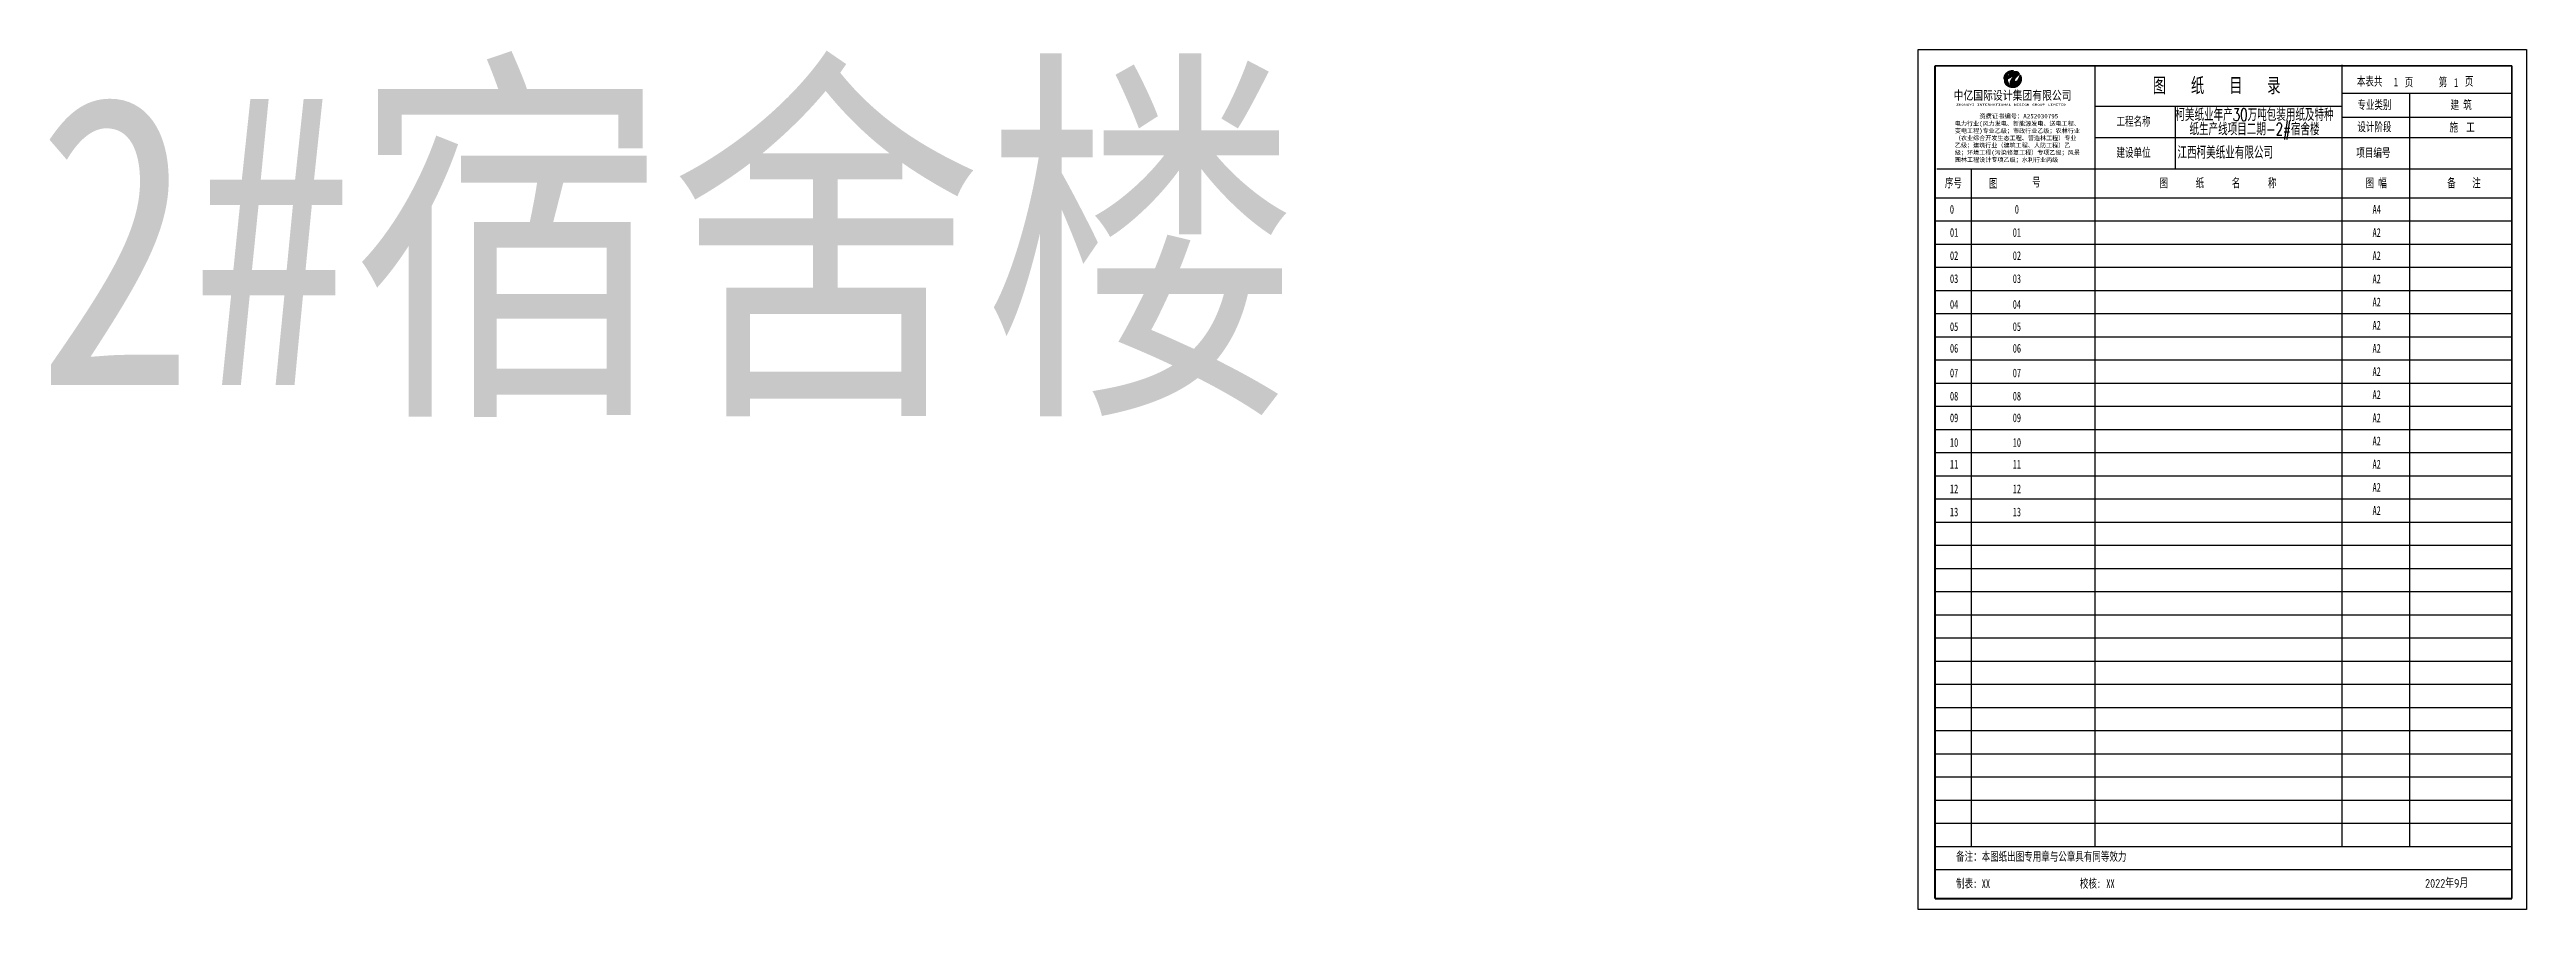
# Model space of a CAD drawing. Extents: x -695846 to 822170, y -413475 to 397179.
# Drawn here: x 270909 to 356420, y 73491 to 103192 of the extents above; entities that cross this region are included whole.
import ezdxf
from ezdxf.enums import TextEntityAlignment as Align

# ---------------------------------------------------------------- set-up
doc = ezdxf.new("R2010")
doc.units = 0
doc.header["$LTSCALE"] = 1000
doc.header["$MEASUREMENT"] = 0
for name, color, linetype in [('PUB_TEXT', 7, 'Continuous'), ('TK', 4, 'Continuous'), ('图框', 2, 'Continuous')]:
    doc.layers.add(name, color=color, linetype=linetype)
doc.styles.add('-宋体', font='', dxfattribs={"width": 0.8})
doc.styles.add('-黑体', font='simhei.ttf', dxfattribs={"width": 0.8})
doc.styles.add('_HZ129', font='txt.shx', dxfattribs={"width": 0.8, "bigfont": 'hztxt.shx'})
doc.styles.add('HZFS', font='', dxfattribs={"width": 0.72})
doc.styles.add('ST1', font='', dxfattribs={"width": 0.7})
doc.styles.get("Standard").update_dxf_attribs({"font": 'gbenor.shx', "bigfont": 'gbcbig.shx'})
doc.styles.add('tk', font='txt.shx', dxfattribs={"width": 0.7, "bigfont": 'hztxt.shx'})
doc.styles.add('TK2', font='simhei.ttf', dxfattribs={"width": 0.7, "oblique": 0.7})
doc.styles.add('图框字型一', font='')
doc.styles.get('-宋体').set_extended_font_data('NSimSun')
doc.styles.get('HZFS').set_extended_font_data('STFangsong')
doc.styles.get('ST1').set_extended_font_data('SimSun')
doc.styles.get('图框字型一').set_extended_font_data('SimSun')

msp = doc.modelspace()

# ---------------------------------------------------------------- texts
at = {"layer": 'PUB_TEXT', "style": '-黑体', "width": 0.8}
msp.add_text('2#宿舍楼', height=10000, dxfattribs=at).set_placement((270451, 91600, 343))
at = {"layer": 'TK', "style": '-宋体', "width": 0.8}
msp.add_text('中亿国际设计集团有限公司', height=303.06, dxfattribs=at).set_placement((336643, 101455))
at = {"layer": 'TK', "color": 1, "lineweight": -3, "style": 'tk', "width": 0.7}
for s, height, p in [('柯美纸业年产30万吨包装用纸及特种', 428.57, (347030, 100723)), ('纸生产线项目二期-2#宿舍楼', 428.57, (347030, 100229)), ('江西柯美纸业有限公司', 428.6, (346021, 99419))]:
    msp.add_text(s, height=height, dxfattribs=at).set_placement(p, align=Align.CENTER)
at = {"layer": 'TK', "lineweight": 20, "insert": (336731, 101319), "char_height": 66.4, "attachment_point": 1, "style": 'TK2'}
msp.add_mtext_dynamic_manual_height_columns('{\\W2;ZHONGYI INTERNATIONAL DESIGN GROUP LIMITED}', width=4024.05, gutter_width=1600, heights=[0], dxfattribs=at)
at = {"layer": '图框'}
for s, height, style, width, p in [('图', 574, '_HZ129', 0.8, (343518, 101647, -5024)), ('纸', 574, '_HZ129', 0.8, (344836, 101647, -5024)), ('目', 574, '_HZ129', 0.8, (346153, 101647, -5024)), ('录', 574, '_HZ129', 0.8, (347470, 101647, -5024)), ('本表共', 300, 'ST1', 0.7, (350566, 101942, -5024)), ('1', 300, 'HZFS', 0.7, (351841, 101919, -5024)), ('页', 300, 'ST1', 0.7, (352218, 101915, -5024)), ('第', 300, 'ST1', 0.7, (353388, 101915, -5024)), ('1', 300, 'HZFS', 0.7, (353919, 101900, -5024)), ('页', 300, 'ST1', 0.7, (354294, 101942, -5024)), ('工程名称', 300, 'ST1', 0.7, (342267, 100561, -5024)), ('专业类别', 300, 'ST1', 0.7, (350583, 101134, -5024)), ('建 筑', 300, 'ST1', 0.7, (353800, 101135, -5024)), ('设计阶段', 300, 'ST1', 0.7, (350583, 100371, -5024)), ('施  工', 300, 'ST1', 0.7, (353762, 100358, -5024)), ('建设单位', 300, 'ST1', 0.7, (342267, 99483, -5024)), ('项目编号', 300, 'ST1', 0.7, (350547, 99477, -5024)), ('序号', 300, 'ST1', 0.7, (336342, 98432, -5024)), ('图', 300, 'ST1', 0.7, (337865, 98416, -5024)), ('号', 300, 'ST1', 0.7, (339353, 98460, -5024)), ('图', 300, 'ST1', 0.7, (343754, 98434, -5024)), ('纸', 300, 'ST1', 0.7, (345001, 98434, -5024)), ('名', 300, 'ST1', 0.7, (346247, 98434, -5024)), ('称', 300, 'ST1', 0.7, (347494, 98434, -5024)), ('图 幅', 300, 'ST1', 0.7, (350866, 98434, -5024)), ('备    注', 300, 'ST1', 0.7, (353683, 98434, -5024)), ('A4', 300, 'HZFS', 0.7, (351107, 97524, -5024)), ('A2', 300, 'HZFS', 0.7, (351107, 96721, -5024)), ('A2', 300, 'HZFS', 0.7, (351107, 95921, -5024)), ('A2', 300, 'HZFS', 0.7, (351107, 95121, -5024)), ('A2', 300, 'HZFS', 0.7, (351107, 94321, -5024)), ('A2', 300, 'HZFS', 0.7, (351107, 93521, -5024)), ('A2', 300, 'HZFS', 0.7, (351107, 92721, -5024)), ('A2', 300, 'HZFS', 0.7, (351107, 91921, -5024)), ('A2', 300, 'HZFS', 0.7, (351107, 91121, -5024)), ('A2', 300, 'HZFS', 0.7, (351107, 90321, -5024)), ('A2', 300, 'HZFS', 0.7, (351107, 89521, -5024)), ('A2', 300, 'HZFS', 0.7, (351107, 88721, -5024)), ('A2', 300, 'HZFS', 0.7, (351107, 87921, -5024)), ('A2', 300, 'HZFS', 0.7, (351107, 87121, -5024)), ('备注：本图纸出图专用章与公章具有同等效力', 300, 'HZFS', 0.7, (336729, 75171, -5024)), ('制表:', 300, 'HZFS', 0.7, (336729, 74241, -5024)), ('XX', 300, 'HZFS', 0.7, (337616, 74231, -5024)), ('校核:', 300, 'HZFS', 0.7, (341001, 74241, -5024)), ('XX', 300, 'HZFS', 0.7, (341916, 74231, -5024))]:
    msp.add_text(s, height=height, dxfattribs=dict(at, style=style, width=width)).set_placement(p)
at = {"layer": '图框', "style": 'HZFS', "width": 0.7}
for s, p in [('0', (336586, 97670, -5024)), ('0', (338828, 97670, -5024)), ('01', (336660, 96870, -5024)), ('01', (338828, 96870, -5024)), ('02', (336660, 96070, -5024)), ('02', (338828, 96070, -5024)), ('03', (336660, 95275, -5024)), ('03', (338828, 95275, -5024)), ('04', (336660, 94387, -5024)), ('04', (338828, 94387, -5024)), ('05', (336660, 93619, -5024)), ('05', (338828, 93619, -5024)), ('06', (336660, 92870, -5024)), ('06', (338828, 92870, -5024)), ('07', (336660, 92019, -5024)), ('07', (338828, 92019, -5024)), ('08', (336660, 91219, -5024)), ('08', (338828, 91219, -5024)), ('09', (336660, 90470, -5024)), ('09', (338828, 90470, -5024)), ('10', (336660, 89619, -5024)), ('11', (336660, 88870, -5024)), ('10', (338828, 89619, -5024)), ('11', (338828, 88870, -5024)), ('12', (336660, 88019, -5024)), ('12', (338828, 88019, -5024)), ('13', (336660, 87219, -5024)), ('13', (338828, 87219, -5024))]:
    msp.add_text(s, height=300, dxfattribs=at).set_placement(p, align=Align.MIDDLE)
at = {"layer": '图框'}
msp.add_text('2022年9月', height=300, dxfattribs=at).set_placement((352919, 74241, -5024))

# ---------------------------------------------------------------- blocks, each defined once
blk = doc.blocks.new('资质')
at = {"layer": 'TK', "insert": (2529326, -169570), "char_height": 193.202, "attachment_point": 1, "style": '图框字型一'}
blk.add_mtext_dynamic_manual_height_columns('       资质证书编号：A252030795^J{\\H0.9705x;电力行业(风力发电、新能源发电、送电工程、变电工程)专业乙级；市政行业乙级；农林行业（农业综合开发生态工程、营造林工程）专业乙级；建筑行业（建筑工程、人防工程）乙级；环境工程(污染修复工程）专项乙级；风景园林工程设计专项乙级；水利行业丙级}', width=5425.63, gutter_width=2250, heights=[4035], dxfattribs=at)

# ---------------------------------------------------------------- hatches: boundary and pattern name
at = {"linetype": 'Continuous'}
h = msp.add_hatch(color=4, dxfattribs=at)
h.dxf.hatch_style = 1
h.paths.add_polyline_path([(338740, 101894), (338739, 101895), (338739, 101894)], flags=16)
h.paths.add_polyline_path([(338760, 101897), (338761, 101897)], flags=17)
h.paths.add_polyline_path([(338777, 101898), (338778, 101898), (338776, 101897), (338768, 101897), (338767, 101897), (338762, 101897), (338761, 101897), (338767, 101897), (338768, 101897), (338774, 101897), (338776, 101898)])
h.paths.add_polyline_path([(338743, 101900), (338744, 101900), (338746, 101899)], flags=17)
h.paths.add_polyline_path([(338735, 101901), (338738, 101901), (338736, 101901)], flags=17)
h.paths.add_polyline_path([(338802, 101905), (338802, 101905), (338802, 101905)], flags=16)
h.paths.add_polyline_path([(338805, 101906), (338805, 101906), (338806, 101906), (338805, 101906), (338804, 101906)], flags=16)
h.paths.add_polyline_path([(338807, 101907), (338807, 101907), (338807, 101907), (338806, 101906), (338806, 101906)], flags=16)
h.paths.add_polyline_path([(338716, 101907), (338716, 101907), (338715, 101907), (338717, 101906), (338718, 101907), (338717, 101907)], flags=16)
h.paths.add_polyline_path([(338813, 101910), (338813, 101910), (338812, 101910), (338811, 101909), (338811, 101909)], flags=16)
h.paths.add_polyline_path([(338814, 101910), (338814, 101911), (338814, 101911), (338813, 101910), (338813, 101910)], flags=16)
h.paths.add_polyline_path([(338815, 101911), (338816, 101911), (338816, 101911), (338816, 101912), (338814, 101911)], flags=16)
h.paths.add_polyline_path([(338820, 101913), (338821, 101914), (338821, 101914), (338821, 101914), (338819, 101913)], flags=16)
h.paths.add_polyline_path([(338691, 101917), (338691, 101917), (338691, 101917), (338692, 101916), (338693, 101916), (338692, 101917)], flags=16)
h.paths.add_polyline_path([(338827, 101917), (338827, 101917), (338826, 101917), (338825, 101917), (338826, 101917)], flags=16)
h.paths.add_polyline_path([(338690, 101917), (338690, 101918), (338689, 101917), (338690, 101917), (338691, 101917), (338690, 101917)], flags=16)
h.paths.add_polyline_path([(338829, 101918), (338829, 101918), (338830, 101919), (338829, 101919), (338828, 101918)], flags=16)
h.paths.add_polyline_path([(338830, 101919), (338830, 101919), (338830, 101919)], flags=16)
h.paths.add_polyline_path([(338682, 101922), (338682, 101922), (338681, 101922), (338683, 101921), (338683, 101921)], flags=16)
h.paths.add_polyline_path([(338835, 101922), (338834, 101922), (338834, 101922)], flags=16)
h.paths.add_polyline_path([(338680, 101922), (338680, 101922)], flags=17)
h.paths.add_polyline_path([(338837, 101923), (338838, 101923), (338838, 101924), (338838, 101924), (338836, 101923), (338836, 101922)], flags=16)
h.paths.add_polyline_path([(338678, 101924), (338678, 101924), (338677, 101924), (338679, 101923), (338679, 101924)], flags=16)
h.paths.add_polyline_path([(338678, 101924), (338677, 101924), (338677, 101924)], flags=16)
h.paths.add_polyline_path([(338841, 101926), (338841, 101926), (338840, 101926), (338840, 101925), (338840, 101925)], flags=16)
h.paths.add_polyline_path([(338675, 101926), (338675, 101926), (338675, 101926), (338676, 101925), (338676, 101925)], flags=16)
h.paths.add_polyline_path([(338842, 101926), (338842, 101926), (338842, 101927), (338841, 101926)], flags=16)
h.paths.add_polyline_path([(338842, 101927), (338842, 101927), (338842, 101926)], flags=16)
h.paths.add_polyline_path([(338673, 101927), (338673, 101927), (338673, 101927), (338673, 101927)], flags=16)
h.paths.add_polyline_path([(338844, 101928), (338843, 101928), (338843, 101927)], flags=16)
h.paths.add_polyline_path([(338673, 101928), (338672, 101928), (338672, 101928), (338673, 101927)], flags=16)
h.paths.add_polyline_path([(338670, 101929), (338669, 101930), (338669, 101929)], flags=16)
h.paths.add_polyline_path([(338669, 101930), (338669, 101930), (338669, 101929)], flags=16)
h.paths.add_polyline_path([(338847, 101930), (338847, 101930), (338847, 101930), (338846, 101929), (338846, 101929)], flags=16)
h.paths.add_polyline_path([(338669, 101930), (338669, 101930), (338669, 101930)], flags=16)
h.paths.add_polyline_path([(338669, 101930), (338669, 101930), (338669, 101930)], flags=16)
h.paths.add_polyline_path([(338848, 101930), (338847, 101930), (338847, 101930)], flags=16)
h.paths.add_polyline_path([(338668, 101931), (338668, 101931), (338668, 101931), (338668, 101930), (338669, 101930)], flags=16)
h.paths.add_polyline_path([(338668, 101931), (338668, 101931), (338668, 101931)], flags=16)
h.paths.add_polyline_path([(338667, 101931), (338667, 101932), (338667, 101931), (338667, 101931)], flags=16)
h.paths.add_polyline_path([(338667, 101932), (338667, 101932), (338667, 101931)], flags=16)
h.paths.add_polyline_path([(338667, 101932), (338666, 101932), (338666, 101932)], flags=16)
h.paths.add_polyline_path([(338666, 101932), (338666, 101932), (338666, 101932)], flags=16)
h.paths.add_polyline_path([(338666, 101932), (338666, 101932), (338666, 101932)], flags=16)
h.paths.add_polyline_path([(338851, 101932), (338851, 101933), (338850, 101933), (338849, 101931), (338849, 101931)], flags=16)
h.paths.add_polyline_path([(338666, 101932), (338665, 101933), (338665, 101932)], flags=16)
h.paths.add_polyline_path([(338853, 101934), (338853, 101934), (338851, 101933), (338852, 101933)], flags=16)
h.paths.add_polyline_path([(338664, 101934), (338663, 101934), (338663, 101934), (338664, 101933), (338664, 101934)], flags=16)
h.paths.add_polyline_path([(338663, 101934), (338663, 101935), (338663, 101934)], flags=16)
h.paths.add_polyline_path([(338663, 101935), (338663, 101935), (338663, 101934)], flags=16)
h.paths.add_polyline_path([(338663, 101935), (338662, 101935), (338662, 101935)], flags=16)
h.paths.add_polyline_path([(338662, 101935), (338662, 101935), (338662, 101935)], flags=16)
h.paths.add_polyline_path([(338662, 101935), (338662, 101935), (338662, 101935)], flags=16)
h.paths.add_polyline_path([(338661, 101936), (338660, 101937), (338660, 101936), (338661, 101936)], flags=16)
h.paths.add_polyline_path([(338660, 101937), (338660, 101937), (338660, 101936)], flags=16)
h.paths.add_polyline_path([(338660, 101937), (338660, 101937), (338660, 101937)], flags=16)
h.paths.add_polyline_path([(338660, 101937), (338659, 101937), (338659, 101937), (338660, 101937)], flags=16)
h.paths.add_polyline_path([(338659, 101937), (338659, 101938), (338659, 101937)], flags=16)
h.paths.add_polyline_path([(338659, 101938), (338659, 101938), (338659, 101937)], flags=16)
h.paths.add_polyline_path([(338659, 101938), (338659, 101938), (338659, 101938)], flags=16)
h.paths.add_polyline_path([(338859, 101938), (338859, 101939), (338859, 101939), (338858, 101938), (338858, 101938)], flags=16)
h.paths.add_polyline_path([(338658, 101938), (338658, 101939), (338658, 101938)], flags=16)
h.paths.add_polyline_path([(338658, 101939), (338657, 101939), (338657, 101939)], flags=16)
h.paths.add_polyline_path([(338657, 101939), (338657, 101939), (338657, 101939)], flags=16)
h.paths.add_polyline_path([(338657, 101939), (338657, 101940), (338657, 101939)], flags=16)
h.paths.add_polyline_path([(338657, 101940), (338656, 101940), (338656, 101940), (338657, 101939)], flags=16)
h.paths.add_polyline_path([(338656, 101940), (338656, 101940), (338656, 101940)], flags=16)
h.paths.add_polyline_path([(338655, 101941), (338655, 101941), (338655, 101941)], flags=16)
h.paths.add_polyline_path([(338655, 101941), (338654, 101942), (338654, 101941)], flags=16)
h.paths.add_polyline_path([(338654, 101942), (338654, 101942), (338654, 101941)], flags=16)
h.paths.add_polyline_path([(338864, 101942), (338863, 101942), (338863, 101942)], flags=16)
h.paths.add_polyline_path([(338654, 101942), (338654, 101942), (338654, 101942)], flags=16)
h.paths.add_polyline_path([(338654, 101942), (338654, 101943), (338654, 101942), (338654, 101942)], flags=16)
h.paths.add_polyline_path([(338864, 101943), (338864, 101943), (338864, 101942), (338864, 101942)], flags=16)
h.paths.add_polyline_path([(338653, 101943), (338652, 101943), (338652, 101943), (338653, 101942), (338653, 101943)], flags=16)
h.paths.add_polyline_path([(338652, 101943), (338652, 101944), (338652, 101943)], flags=16)
h.paths.add_polyline_path([(338652, 101944), (338652, 101944), (338652, 101943)], flags=16)
h.paths.add_polyline_path([(338652, 101944), (338652, 101944), (338652, 101944)], flags=16)
h.paths.add_polyline_path([(338652, 101944), (338651, 101944), (338651, 101944)], flags=16)
h.paths.add_polyline_path([(338651, 101945), (338651, 101945), (338651, 101945)], flags=16)
h.paths.add_polyline_path([(338651, 101945), (338650, 101945), (338650, 101945)], flags=16)
h.paths.add_polyline_path([(338650, 101945), (338650, 101946), (338650, 101945)], flags=16)
h.paths.add_polyline_path([(338650, 101946), (338650, 101946), (338650, 101946), (338650, 101946)], flags=16)
h.paths.add_polyline_path([(338649, 101947), (338648, 101947), (338648, 101947), (338649, 101946)], flags=16)
h.paths.add_polyline_path([(338648, 101947), (338648, 101947), (338648, 101947)], flags=16)
h.paths.add_polyline_path([(338648, 101947), (338648, 101948), (338648, 101947)], flags=16)
h.paths.add_polyline_path([(338648, 101948), (338648, 101948), (338648, 101947)], flags=16)
h.paths.add_polyline_path([(338647, 101948), (338647, 101948), (338647, 101948)], flags=16)
h.paths.add_polyline_path([(338647, 101948), (338647, 101948), (338647, 101948)], flags=16)
h.paths.add_polyline_path([(338647, 101948), (338647, 101949), (338647, 101948)], flags=16)
h.paths.add_polyline_path([(338647, 101949), (338646, 101949), (338646, 101949)], flags=16)
h.paths.add_polyline_path([(338646, 101949), (338646, 101949), (338646, 101949)], flags=16)
h.paths.add_polyline_path([(338646, 101950), (338645, 101950), (338645, 101950), (338646, 101950)], flags=16)
h.paths.add_polyline_path([(338645, 101951), (338644, 101951), (338644, 101951), (338645, 101951)], flags=16)
h.paths.add_polyline_path([(338644, 101952), (338644, 101952), (338644, 101951)], flags=16)
h.paths.add_polyline_path([(338644, 101952), (338644, 101952), (338644, 101952)], flags=16)
h.paths.add_polyline_path([(338644, 101952), (338643, 101952), (338643, 101952)], flags=16)
h.paths.add_polyline_path([(338643, 101953), (338643, 101953), (338643, 101952)], flags=16)
h.paths.add_polyline_path([(338643, 101953), (338643, 101953), (338643, 101953)], flags=16)
h.paths.add_polyline_path([(338641, 101954), (338641, 101955), (338641, 101954)], flags=16)
h.paths.add_polyline_path([(338641, 101955), (338641, 101955), (338641, 101955), (338641, 101954)], flags=16)
h.paths.add_polyline_path([(338641, 101955), (338640, 101956), (338640, 101955)], flags=16)
h.paths.add_polyline_path([(338640, 101957), (338640, 101957), (338640, 101956)], flags=16)
h.paths.add_polyline_path([(338640, 101957), (338639, 101957), (338639, 101957)], flags=16)
h.paths.add_polyline_path([(338639, 101957), (338639, 101957), (338639, 101957)], flags=16)
h.paths.add_polyline_path([(338881, 101957), (338881, 101957), (338881, 101957)], flags=16)
h.paths.add_polyline_path([(338639, 101958), (338639, 101958), (338639, 101957)], flags=16)
h.paths.add_polyline_path([(338639, 101958), (338638, 101958), (338638, 101958), (338639, 101958)], flags=16)
h.paths.add_polyline_path([(338638, 101959), (338638, 101959), (338638, 101958)], flags=16)
h.paths.add_polyline_path([(338883, 101959), (338883, 101959), (338882, 101958), (338883, 101958)], flags=16)
h.paths.add_polyline_path([(338636, 101961), (338636, 101961), (338636, 101961)], flags=16)
h.paths.add_polyline_path([(338886, 101962), (338886, 101962), (338885, 101961), (338886, 101961)], flags=16)
h.paths.add_polyline_path([(338636, 101962), (338635, 101962), (338635, 101962)], flags=16)
h.paths.add_polyline_path([(338635, 101962), (338635, 101963), (338635, 101962)], flags=16)
h.paths.add_polyline_path([(338635, 101963), (338635, 101963), (338635, 101962)], flags=16)
h.paths.add_polyline_path([(338634, 101965), (338634, 101965), (338634, 101964)], flags=16)
h.paths.add_polyline_path([(338634, 101965), (338633, 101965), (338633, 101965)], flags=16)
h.paths.add_polyline_path([(338633, 101965), (338633, 101965), (338633, 101965)], flags=16)
h.paths.add_polyline_path([(338633, 101966), (338633, 101966), (338633, 101966)], flags=16)
h.paths.add_polyline_path([(338633, 101966), (338633, 101966), (338633, 101966)], flags=16)
h.paths.add_polyline_path([(338891, 101966), (338890, 101966), (338886, 101962), (338887, 101962)], flags=16)
h.paths.add_polyline_path([(338633, 101966), (338632, 101966), (338632, 101966)], flags=16)
h.paths.add_polyline_path([(338891, 101967), (338891, 101967), (338891, 101967), (338891, 101966)], flags=16)
h.paths.add_polyline_path([(338632, 101967), (338632, 101967), (338632, 101967)], flags=16)
h.paths.add_polyline_path([(338632, 101968), (338632, 101968), (338631, 101968), (338632, 101967)], flags=16)
h.paths.add_polyline_path([(338632, 101968), (338631, 101968), (338631, 101968)], flags=16)
h.paths.add_polyline_path([(338631, 101968), (338631, 101968), (338631, 101968)], flags=16)
h.paths.add_polyline_path([(338631, 101969), (338631, 101969), (338631, 101968)], flags=16)
h.paths.add_polyline_path([(338630, 101971), (338629, 101971), (338629, 101971)], flags=16)
h.paths.add_polyline_path([(338629, 101971), (338629, 101972), (338629, 101971)], flags=16)
h.paths.add_polyline_path([(338896, 101972), (338896, 101972), (338895, 101971), (338895, 101971)], flags=16)
h.paths.add_polyline_path([(338897, 101972), (338896, 101973), (338896, 101972)], flags=16)
h.paths.add_polyline_path([(338629, 101972), (338629, 101973), (338629, 101972)], flags=16)
h.paths.add_polyline_path([(338629, 101973), (338628, 101973), (338628, 101972)], flags=16)
h.paths.add_polyline_path([(338628, 101974), (338628, 101974), (338628, 101974)], flags=16)
h.paths.add_polyline_path([(338898, 101974), (338898, 101974), (338897, 101974), (338898, 101973)], flags=16)
h.paths.add_polyline_path([(338628, 101974), (338628, 101975), (338628, 101974)], flags=16)
h.paths.add_polyline_path([(338628, 101975), (338627, 101975), (338627, 101974)], flags=16)
h.paths.add_polyline_path([(338899, 101975), (338898, 101975), (338898, 101975), (338898, 101974)], flags=16)
h.paths.add_polyline_path([(338899, 101975), (338899, 101975), (338899, 101975)], flags=16)
h.paths.add_polyline_path([(338627, 101975), (338627, 101975), (338627, 101975)], flags=16)
h.paths.add_polyline_path([(338627, 101976), (338627, 101976), (338627, 101975)], flags=16)
h.paths.add_polyline_path([(338626, 101977), (338626, 101977), (338626, 101976)], flags=16)
h.paths.add_polyline_path([(338626, 101977), (338626, 101977), (338626, 101977)], flags=16)
h.paths.add_polyline_path([(338626, 101977), (338626, 101977), (338626, 101977)], flags=16)
h.paths.add_polyline_path([(338625, 101979), (338625, 101979), (338625, 101978)], flags=16)
h.paths.add_polyline_path([(338625, 101979), (338625, 101979), (338625, 101979)], flags=16)
h.paths.add_polyline_path([(338902, 101979), (338902, 101979), (338901, 101978), (338901, 101977)], flags=16)
h.paths.add_polyline_path([(338625, 101980), (338624, 101980), (338624, 101979)], flags=16)
h.paths.add_polyline_path([(338624, 101980), (338624, 101980), (338624, 101980)], flags=16)
h.paths.add_polyline_path([(338624, 101980), (338624, 101981), (338624, 101980)], flags=16)
h.paths.add_polyline_path([(338624, 101981), (338623, 101981), (338623, 101981)], flags=16)
h.paths.add_polyline_path([(338623, 101982), (338623, 101982), (338623, 101981)], flags=16)
h.paths.add_polyline_path([(338623, 101983), (338623, 101983), (338623, 101983)], flags=16)
h.paths.add_polyline_path([(338906, 101983), (338906, 101983), (338904, 101981), (338904, 101981)], flags=16)
h.paths.add_polyline_path([(338623, 101983), (338622, 101983), (338622, 101983)], flags=16)
h.paths.add_polyline_path([(338622, 101984), (338622, 101985), (338622, 101984)], flags=16)
h.paths.add_polyline_path([(338622, 101985), (338622, 101985), (338622, 101984)], flags=16)
h.paths.add_polyline_path([(338908, 101986), (338908, 101986), (338908, 101986)], flags=16)
h.paths.add_polyline_path([(338621, 101986), (338621, 101986), (338621, 101986)], flags=16)
h.paths.add_polyline_path([(338909, 101987), (338909, 101987), (338909, 101987)], flags=16)
h.paths.add_polyline_path([(338621, 101987), (338621, 101987), (338620, 101987), (338621, 101986)], flags=16)
h.paths.add_polyline_path([(338621, 101987), (338620, 101988), (338620, 101987)], flags=16)
h.paths.add_polyline_path([(338620, 101988), (338620, 101988), (338620, 101988)], flags=16)
h.paths.add_polyline_path([(338910, 101988), (338910, 101988), (338909, 101988), (338909, 101987)], flags=16)
h.paths.add_polyline_path([(338620, 101988), (338620, 101988), (338620, 101988)], flags=16)
h.paths.add_polyline_path([(338619, 101990), (338619, 101990), (338619, 101989)], flags=16)
h.paths.add_polyline_path([(338912, 101990), (338912, 101990), (338911, 101990), (338911, 101989)], flags=16)
h.paths.add_polyline_path([(338619, 101990), (338619, 101990), (338619, 101990)], flags=16)
h.paths.add_polyline_path([(338619, 101991), (338619, 101991), (338619, 101990)], flags=16)
h.paths.add_polyline_path([(338913, 101991), (338912, 101991), (338912, 101991)], flags=16)
h.paths.add_polyline_path([(338913, 101992), (338913, 101992), (338913, 101992), (338913, 101991)], flags=16)
h.paths.add_polyline_path([(338618, 101992), (338618, 101992), (338618, 101992)], flags=16)
h.paths.add_polyline_path([(338914, 101992), (338913, 101993), (338913, 101992)], flags=16)
h.paths.add_polyline_path([(338914, 101993), (338914, 101994), (338914, 101993), (338914, 101993)], flags=16)
h.paths.add_polyline_path([(338915, 101995), (338915, 101995), (338915, 101995)], flags=16)
h.paths.add_polyline_path([(338916, 101996), (338916, 101996), (338915, 101995), (338916, 101995)], flags=16)
h.paths.add_polyline_path([(338617, 101996), (338617, 101996), (338617, 101995)], flags=16)
h.paths.add_polyline_path([(338617, 101996), (338617, 101996), (338617, 101996)], flags=16)
h.paths.add_polyline_path([(338616, 101998), (338616, 101998), (338616, 101998)], flags=16)
h.paths.add_polyline_path([(338918, 101998), (338918, 101998), (338918, 101998)], flags=16)
h.paths.add_polyline_path([(338616, 101998), (338616, 101998), (338616, 101998)], flags=16)
h.paths.add_polyline_path([(338919, 101999), (338918, 101999), (338918, 101999), (338918, 101998)], flags=16)
h.paths.add_polyline_path([(338615, 102001), (338615, 102001), (338615, 102000)], flags=16)
h.paths.add_polyline_path([(338920, 102001), (338920, 102002), (338920, 102001)], flags=16)
h.paths.add_polyline_path([(338614, 102002), (338614, 102003), (338614, 102002)], flags=16)
h.paths.add_polyline_path([(338614, 102003), (338614, 102003), (338614, 102002)], flags=16)
h.paths.add_polyline_path([(338922, 102004), (338922, 102004), (338921, 102003), (338922, 102003)], flags=16)
h.paths.add_polyline_path([(338922, 102004), (338922, 102005), (338922, 102004)], flags=16)
h.paths.add_polyline_path([(338614, 102005), (338613, 102005), (338613, 102005)], flags=16)
h.paths.add_polyline_path([(338923, 102005), (338923, 102005), (338923, 102005)], flags=16)
h.paths.add_polyline_path([(338925, 102008), (338924, 102008), (338924, 102007)], flags=16)
h.paths.add_polyline_path([(338926, 102010), (338926, 102010), (338926, 102010)], flags=16)
h.paths.add_polyline_path([(338612, 102010), (338612, 102011), (338612, 102010)], flags=16)
h.paths.add_polyline_path([(338927, 102011), (338927, 102011), (338926, 102010), (338927, 102010)], flags=16)
h.paths.add_polyline_path([(338612, 102011), (338611, 102011), (338611, 102011)], flags=16)
h.paths.add_polyline_path([(338928, 102012), (338927, 102012), (338927, 102012)], flags=16)
h.paths.add_polyline_path([(338611, 102013), (338611, 102013), (338611, 102013)], flags=16)
h.paths.add_polyline_path([(338611, 102014), (338611, 102014), (338611, 102013)], flags=16)
h.paths.add_polyline_path([(338930, 102015), (338929, 102015), (338929, 102015), (338929, 102015)], flags=16)
h.paths.add_polyline_path([(338930, 102016), (338930, 102016), (338930, 102016)], flags=16)
h.paths.add_polyline_path([(338610, 102017), (338610, 102017), (338610, 102016)], flags=16)
h.paths.add_polyline_path([(338931, 102017), (338931, 102018), (338931, 102017)], flags=16)
h.paths.add_polyline_path([(338609, 102020), (338609, 102020), (338609, 102019)], flags=16)
h.paths.add_polyline_path([(338609, 102021), (338609, 102021), (338609, 102020)], flags=16)
h.paths.add_polyline_path([(338934, 102022), (338934, 102022), (338934, 102022)], flags=16)
h.paths.add_polyline_path([(338937, 102027), (338937, 102028), (338937, 102027)], flags=16)
h.paths.add_polyline_path([(338608, 102029), (338607, 102029), (338607, 102028)], flags=16)
h.paths.add_polyline_path([(338938, 102029), (338938, 102029), (338938, 102028)], flags=16)
h.paths.add_polyline_path([(338607, 102030), (338607, 102030), (338607, 102030)], flags=16)
h.paths.add_polyline_path([(338607, 102031), (338607, 102031), (338607, 102031)], flags=16)
h.paths.add_polyline_path([(338422, 102038), (338422, 102038), (338422, 102038)], flags=16)
h.paths.add_polyline_path([(338419, 102046), (338418, 102046), (338418, 102046)], flags=16)
h.paths.add_polyline_path([(338947, 102047), (338947, 102047), (338947, 102047)], flags=16)
h.paths.add_polyline_path([(338948, 102049), (338948, 102049), (338948, 102048)], flags=16)
h.paths.add_polyline_path([(338418, 102049), (338418, 102049), (338418, 102048)], flags=16)
h.paths.add_polyline_path([(338417, 102052), (338417, 102052), (338417, 102051)], flags=16)
h.paths.add_polyline_path([(338416, 102057), (338416, 102057), (338415, 102056), (338416, 102055)], flags=16)
h.paths.add_polyline_path([(338415, 102059), (338415, 102059), (338415, 102059)], flags=16)
h.paths.add_polyline_path([(338608, 102060), (338607, 102060), (338607, 102059)], flags=16)
h.paths.add_polyline_path([(338413, 102067), (338413, 102068), (338413, 102067), (338413, 102066)], flags=16)
h.paths.add_polyline_path([(338413, 102069), (338413, 102070), (338413, 102069)], flags=16)
h.paths.add_polyline_path([(338413, 102070), (338412, 102070), (338412, 102069)], flags=16)
h.paths.add_polyline_path([(338412, 102075), (338412, 102075), (338411, 102074), (338412, 102073)], flags=16)
h.paths.add_polyline_path([(338411, 102079), (338411, 102079), (338411, 102078)], flags=16)
h.paths.add_polyline_path([(338612, 102081), (338612, 102081), (338612, 102081)], flags=16)
h.paths.add_polyline_path([(338410, 102089), (338410, 102089), (338410, 102088)], flags=16)
h.paths.add_polyline_path([(338617, 102092), (338617, 102093), (338617, 102092)], flags=16)
h.paths.add_polyline_path([(338409, 102092), (338409, 102093), (338409, 102092)], flags=16)
h.paths.add_polyline_path([(338409, 102094), (338409, 102094), (338409, 102093)], flags=16)
h.paths.add_polyline_path([(338618, 102095), (338617, 102095), (338617, 102095)], flags=16)
h.paths.add_polyline_path([(338618, 102097), (338618, 102097), (338618, 102097)], flags=16)
h.paths.add_polyline_path([(338619, 102099), (338619, 102099), (338619, 102099)], flags=16)
h.paths.add_polyline_path([(338409, 102100), (338409, 102100), (338408, 102099), (338409, 102094)], flags=16)
h.paths.add_polyline_path([(338621, 102103), (338621, 102103), (338621, 102103)], flags=16)
h.paths.add_polyline_path([(338409, 102104), (338408, 102104), (338408, 102103)], flags=16)
h.paths.add_polyline_path([(338623, 102109), (338623, 102109), (338623, 102109)], flags=16)
h.paths.add_polyline_path([(338408, 102123), (338408, 102124), (338408, 102122)], flags=16)
h.paths.add_polyline_path([(338408, 102130), (338408, 102130), (338408, 102128), (338408, 102128), (338408, 102129)], flags=16)
h.paths.add_polyline_path([(338408, 102131), (338408, 102131), (338408, 102131), (338408, 102130)], flags=16)
h.paths.add_polyline_path([(338408, 102133), (338408, 102133), (338408, 102133)], flags=16)
h.paths.add_polyline_path([(338409, 102141), (338409, 102141), (338409, 102141)], flags=16)
h.paths.add_polyline_path([(338409, 102143), (338409, 102143), (338409, 102142)], flags=16)
h.paths.add_polyline_path([(338409, 102151), (338409, 102151), (338409, 102147), (338409, 102145), (338409, 102147)], flags=16)
h.paths.add_polyline_path([(338410, 102152), (338409, 102152), (338409, 102151)], flags=16)
h.paths.add_polyline_path([(338410, 102154), (338410, 102154), (338410, 102152)], flags=16)
h.paths.add_polyline_path([(338411, 102158), (338410, 102158), (338410, 102157)], flags=16)
h.paths.add_polyline_path([(338411, 102162), (338411, 102162), (338410, 102160), (338411, 102158), (338411, 102160)], flags=16)
h.paths.add_polyline_path([(338411, 102163), (338411, 102163), (338411, 102162)], flags=16)
h.paths.add_polyline_path([(338412, 102168), (338412, 102168), (338412, 102167)], flags=16)
h.paths.add_polyline_path([(338385, 102170), (338385, 102171), (338385, 102170)], flags=16)
h.paths.add_polyline_path([(338413, 102172), (338413, 102172), (338413, 102172)], flags=16)
h.paths.add_polyline_path([(338414, 102176), (338414, 102176), (338413, 102174), (338413, 102172), (338414, 102174)], flags=16)
h.paths.add_polyline_path([(338415, 102179), (338414, 102180), (338414, 102179), (338414, 102176), (338414, 102177)], flags=16)
h.paths.add_polyline_path([(338415, 102180), (338415, 102180), (338415, 102179)], flags=16)
h.paths.add_polyline_path([(338416, 102183), (338415, 102184), (338415, 102183)], flags=16)
h.paths.add_polyline_path([(338416, 102186), (338416, 102186), (338416, 102186), (338416, 102184), (338416, 102185)], flags=16)
h.paths.add_polyline_path([(338416, 102187), (338416, 102187), (338416, 102186)], flags=16)
h.paths.add_polyline_path([(338417, 102189), (338417, 102190), (338416, 102188), (338416, 102187), (338417, 102187)], flags=16)
h.paths.add_polyline_path([(338417, 102190), (338417, 102190), (338417, 102190)], flags=16)
h.paths.add_polyline_path([(338418, 102193), (338418, 102193), (338418, 102193)], flags=16)
h.paths.add_polyline_path([(338419, 102196), (338419, 102196), (338419, 102196)], flags=16)
h.paths.add_polyline_path([(338387, 102196), (338387, 102196), (338387, 102196)], flags=16)
h.paths.add_polyline_path([(338387, 102197), (338387, 102197), (338387, 102197)], flags=16)
h.paths.add_polyline_path([(338420, 102199), (338420, 102199), (338420, 102198)], flags=16)
h.paths.add_polyline_path([(338421, 102204), (338421, 102204), (338420, 102202), (338420, 102201), (338421, 102203)], flags=16)
h.paths.add_polyline_path([(338388, 102204), (338387, 102204), (338387, 102204)], flags=16)
h.paths.add_polyline_path([(338422, 102204), (338421, 102204), (338421, 102204)], flags=16)
h.paths.add_polyline_path([(338388, 102204), (338387, 102204), (338387, 102204)], flags=16)
h.paths.add_polyline_path([(338422, 102207), (338422, 102207), (338422, 102206)], flags=16)
h.paths.add_polyline_path([(338423, 102208), (338423, 102209), (338422, 102208), (338422, 102207), (338423, 102208)], flags=16)
h.paths.add_polyline_path([(338389, 102210), (338388, 102211), (338388, 102210)], flags=16)
h.paths.add_polyline_path([(338424, 102211), (338424, 102212), (338424, 102211)], flags=16)
h.paths.add_polyline_path([(338389, 102212), (338389, 102212), (338389, 102211)], flags=16)
h.paths.add_polyline_path([(338425, 102214), (338425, 102214), (338425, 102214)], flags=16)
h.paths.add_polyline_path([(338426, 102216), (338426, 102216), (338426, 102216)], flags=16)
h.paths.add_polyline_path([(338389, 102216), (338389, 102216), (338389, 102215)], flags=16)
h.paths.add_polyline_path([(338427, 102218), (338426, 102219), (338426, 102218)], flags=16)
h.paths.add_polyline_path([(338427, 102220), (338427, 102220), (338426, 102219), (338427, 102218), (338427, 102219)], flags=16)
h.paths.add_polyline_path([(338390, 102220), (338390, 102220), (338389, 102218), (338389, 102216), (338390, 102218)], flags=16)
h.paths.add_polyline_path([(338427, 102220), (338427, 102221), (338427, 102220)], flags=16)
h.paths.add_polyline_path([(338390, 102221), (338390, 102221), (338390, 102220)], flags=16)
h.paths.add_polyline_path([(338428, 102222), (338428, 102222), (338427, 102221), (338427, 102220), (338428, 102221)], flags=16)
h.paths.add_polyline_path([(338428, 102222), (338428, 102223), (338428, 102222)], flags=16)
h.paths.add_polyline_path([(338429, 102225), (338429, 102225), (338429, 102224)], flags=16)
h.paths.add_polyline_path([(338391, 102226), (338391, 102226), (338391, 102225)], flags=16)
h.paths.add_polyline_path([(338430, 102226), (338430, 102227), (338430, 102226)], flags=16)
h.paths.add_polyline_path([(338431, 102228), (338431, 102229), (338431, 102228)], flags=16)
h.paths.add_polyline_path([(338432, 102230), (338432, 102231), (338432, 102230)], flags=16)
h.paths.add_polyline_path([(338433, 102232), (338432, 102233), (338432, 102232)], flags=16)
h.paths.add_polyline_path([(338393, 102234), (338393, 102234), (338393, 102233)], flags=16)
h.paths.add_polyline_path([(338435, 102237), (338435, 102238), (338434, 102237), (338434, 102236)], flags=16)
h.paths.add_polyline_path([(338394, 102238), (338393, 102238), (338393, 102237)], flags=16)
h.paths.add_polyline_path([(338394, 102238), (338394, 102238), (338394, 102238)], flags=16)
h.paths.add_polyline_path([(338436, 102239), (338436, 102239), (338435, 102238), (338435, 102237), (338436, 102238)], flags=16)
h.paths.add_polyline_path([(338437, 102241), (338436, 102241), (338436, 102241), (338436, 102240)], flags=16)
h.paths.add_polyline_path([(338395, 102244), (338395, 102244), (338394, 102243), (338394, 102241), (338395, 102241)], flags=16)
h.paths.add_polyline_path([(338438, 102244), (338438, 102244), (338437, 102244), (338437, 102243), (338438, 102244)], flags=16)
h.paths.add_polyline_path([(338395, 102245), (338395, 102245), (338395, 102244)], flags=16)
h.paths.add_polyline_path([(338439, 102246), (338439, 102246), (338438, 102245), (338438, 102245), (338439, 102245)], flags=16)
h.paths.add_polyline_path([(338440, 102247), (338440, 102248), (338439, 102247), (338439, 102246)], flags=16)
h.paths.add_polyline_path([(338440, 102248), (338440, 102248), (338440, 102247)], flags=16)
h.paths.add_polyline_path([(338396, 102248), (338396, 102248), (338396, 102247)], flags=16)
h.paths.add_polyline_path([(338441, 102249), (338441, 102249), (338440, 102249), (338440, 102248), (338441, 102248)], flags=16)
h.paths.add_polyline_path([(338442, 102251), (338442, 102251), (338442, 102251)], flags=16)
h.paths.add_polyline_path([(338397, 102251), (338397, 102251), (338397, 102251)], flags=16)
h.paths.add_polyline_path([(338443, 102252), (338443, 102253), (338442, 102251), (338442, 102251)], flags=16)
h.paths.add_polyline_path([(338444, 102255), (338444, 102255), (338444, 102255), (338444, 102254)], flags=16)
h.paths.add_polyline_path([(338398, 102256), (338398, 102257), (338398, 102256), (338398, 102254), (338398, 102255)], flags=16)
h.paths.add_polyline_path([(338445, 102257), (338445, 102257), (338444, 102256), (338444, 102255)], flags=16)
h.paths.add_polyline_path([(338399, 102257), (338398, 102257), (338398, 102257)], flags=16)
h.paths.add_polyline_path([(338447, 102259), (338447, 102260), (338446, 102259), (338446, 102258)], flags=16)
h.paths.add_polyline_path([(338399, 102259), (338399, 102260), (338398, 102258), (338399, 102257), (338399, 102258)], flags=16)
h.paths.add_polyline_path([(338400, 102260), (338399, 102260), (338399, 102260)], flags=16)
h.paths.add_polyline_path([(338448, 102261), (338447, 102261), (338447, 102260), (338447, 102259), (338447, 102260)], flags=16)
h.paths.add_polyline_path([(338400, 102262), (338400, 102262), (338400, 102262), (338400, 102260), (338400, 102261)], flags=16)
h.paths.add_polyline_path([(338400, 102263), (338400, 102263), (338400, 102263)], flags=16)
h.paths.add_polyline_path([(338449, 102264), (338449, 102264), (338448, 102263), (338449, 102263), (338449, 102263)], flags=16)
h.paths.add_polyline_path([(338401, 102265), (338401, 102265), (338400, 102264), (338400, 102263)], flags=16)
h.paths.add_polyline_path([(338452, 102267), (338452, 102268), (338451, 102267), (338451, 102267)], flags=16)
h.paths.add_polyline_path([(338452, 102268), (338452, 102268), (338452, 102268)], flags=16)
h.paths.add_polyline_path([(338402, 102268), (338402, 102268), (338402, 102268)], flags=16)
h.paths.add_polyline_path([(338404, 102273), (338403, 102273), (338403, 102271), (338403, 102271)], flags=16)
h.paths.add_polyline_path([(338457, 102276), (338457, 102276), (338457, 102275)], flags=16)
h.paths.add_polyline_path([(338459, 102278), (338459, 102278), (338458, 102277), (338458, 102277)], flags=16)
h.paths.add_polyline_path([(338459, 102279), (338459, 102279), (338459, 102278), (338459, 102278)], flags=16)
h.paths.add_polyline_path([(338461, 102281), (338461, 102282), (338460, 102281), (338461, 102280)], flags=16)
h.paths.add_polyline_path([(338407, 102282), (338407, 102282), (338406, 102281), (338406, 102280), (338407, 102281)], flags=16)
h.paths.add_polyline_path([(338407, 102282), (338407, 102283), (338407, 102282)], flags=16)
h.paths.add_polyline_path([(338408, 102284), (338408, 102284), (338407, 102283), (338407, 102283)], flags=16)
h.paths.add_polyline_path([(338465, 102286), (338464, 102286), (338464, 102285), (338464, 102285)], flags=16)
h.paths.add_polyline_path([(338409, 102288), (338409, 102288), (338409, 102287), (338409, 102287)], flags=16)
h.paths.add_polyline_path([(338467, 102289), (338467, 102289), (338466, 102288), (338466, 102288)], flags=16)
h.paths.add_polyline_path([(338470, 102292), (338469, 102293), (338468, 102291), (338468, 102291)], flags=16)
h.paths.add_polyline_path([(338412, 102294), (338412, 102295), (338411, 102294), (338411, 102293), (338412, 102293)], flags=16)
h.paths.add_polyline_path([(338473, 102296), (338473, 102297), (338473, 102297), (338470, 102294), (338470, 102294)], flags=16)
h.paths.add_polyline_path([(338474, 102298), (338474, 102298), (338473, 102297), (338473, 102297)], flags=16)
h.paths.add_polyline_path([(338414, 102298), (338414, 102298), (338413, 102298), (338413, 102297)], flags=16)
h.paths.add_polyline_path([(338414, 102299), (338414, 102300), (338414, 102299), (338414, 102299)], flags=16)
h.paths.add_polyline_path([(338415, 102300), (338414, 102300), (338414, 102300)], flags=16)
h.paths.add_polyline_path([(338416, 102303), (338416, 102303), (338415, 102303), (338416, 102302)], flags=16)
h.paths.add_polyline_path([(338416, 102303), (338416, 102304), (338416, 102303)], flags=16)
h.paths.add_polyline_path([(338481, 102306), (338481, 102306), (338481, 102306), (338481, 102305)], flags=16)
h.paths.add_polyline_path([(338418, 102307), (338418, 102307), (338418, 102306)], flags=16)
h.paths.add_polyline_path([(338482, 102307), (338482, 102307), (338481, 102307), (338482, 102306)], flags=16)
h.paths.add_polyline_path([(338418, 102307), (338418, 102307), (338418, 102307)], flags=16)
h.paths.add_polyline_path([(338483, 102308), (338483, 102308), (338482, 102307), (338483, 102307)], flags=16)
h.paths.add_polyline_path([(338486, 102310), (338485, 102311), (338485, 102310), (338485, 102310)], flags=16)
h.paths.add_polyline_path([(338420, 102312), (338420, 102312), (338420, 102311)], flags=16)
h.paths.add_polyline_path([(338487, 102312), (338487, 102312), (338487, 102312), (338487, 102311)], flags=16)
h.paths.add_polyline_path([(338420, 102312), (338420, 102312), (338420, 102312)], flags=16)
h.paths.add_polyline_path([(338488, 102313), (338488, 102313), (338487, 102312), (338488, 102312)], flags=16)
h.paths.add_polyline_path([(338490, 102314), (338490, 102315), (338489, 102314), (338490, 102314)], flags=16)
h.paths.add_polyline_path([(338422, 102315), (338422, 102315), (338422, 102315)], flags=16)
h.paths.add_polyline_path([(338491, 102315), (338490, 102316), (338490, 102315), (338490, 102315)], flags=16)
h.paths.add_polyline_path([(338422, 102315), (338422, 102316), (338422, 102315)], flags=16)
h.paths.add_polyline_path([(338492, 102316), (338491, 102316), (338491, 102316)], flags=16)
h.paths.add_polyline_path([(338493, 102317), (338492, 102317), (338492, 102317), (338492, 102317)], flags=16)
h.paths.add_polyline_path([(338423, 102317), (338423, 102317), (338422, 102316), (338422, 102316)], flags=16)
h.paths.add_polyline_path([(338493, 102318), (338493, 102318), (338492, 102317), (338493, 102317)], flags=16)
h.paths.add_polyline_path([(338424, 102318), (338423, 102318), (338423, 102318)], flags=16)
h.paths.add_polyline_path([(338494, 102318), (338494, 102319), (338494, 102318)], flags=16)
h.paths.add_polyline_path([(338424, 102318), (338424, 102319), (338424, 102318)], flags=16)
h.paths.add_polyline_path([(338425, 102320), (338424, 102320), (338424, 102319)], flags=16)
h.paths.add_polyline_path([(338495, 102320), (338495, 102320), (338495, 102319), (338496, 102319), (338496, 102319), (338496, 102316), (338496, 102316), (338496, 102313), (338495, 102310), (338495, 102307), (338494, 102306), (338494, 102302), (338493, 102301), (338493, 102299), (338492, 102296), (338492, 102292), (338491, 102291), (338491, 102288), (338491, 102286), (338491, 102285), (338491, 102283), (338490, 102279), (338490, 102275), (338489, 102273), (338489, 102268), (338488, 102267), (338488, 102264), (338487, 102258), (338487, 102252), (338486, 102251), (338486, 102243), (338486, 102243), (338486, 102241), (338485, 102241), (338485, 102233), (338485, 102228), (338485, 102227), (338485, 102226), (338484, 102201), (338485, 102190), (338485, 102177), (338485, 102176), (338485, 102171), (338485, 102166), (338486, 102164), (338486, 102156), (338487, 102154), (338487, 102151), (338488, 102147), (338488, 102143), (338489, 102142), (338489, 102139), (338489, 102138), (338490, 102136), (338490, 102131), (338491, 102129), (338491, 102127), (338491, 102126), (338491, 102124), (338492, 102122), (338492, 102119), (338493, 102118), (338493, 102114), (338494, 102114), (338494, 102111), (338495, 102111), (338495, 102108), (338495, 102107), (338496, 102105), (338496, 102103), (338496, 102102), (338497, 102101), (338497, 102099), (338498, 102098), (338498, 102095), (338499, 102095), (338499, 102093), (338500, 102092), (338500, 102089), (338501, 102089), (338501, 102088), (338501, 102087), (338502, 102085), (338502, 102083), (338503, 102080), (338504, 102079), (338504, 102078), (338505, 102077), (338506, 102073), (338506, 102072), (338507, 102069), (338508, 102068), (338508, 102067), (338509, 102066), (338509, 102065), (338510, 102064), (338510, 102063), (338511, 102062), (338511, 102061), (338512, 102060), (338512, 102059), (338512, 102058), (338513, 102057), (338513, 102056), (338514, 102053), (338515, 102053), (338516, 102050), (338517, 102049), (338517, 102048), (338517, 102048), (338518, 102046), (338519, 102044), (338519, 102043), (338520, 102043), (338520, 102042), (338521, 102041), (338522, 102038), (338523, 102038), (338523, 102037), (338523, 102036), (338524, 102035), (338524, 102035), (338524, 102034), (338525, 102033), (338527, 102029), (338528, 102027), (338530, 102025), (338530, 102024), (338531, 102022), (338532, 102022), (338534, 102018), (338534, 102018), (338535, 102016), (338536, 102015), (338538, 102012), (338543, 102006), (338543, 102005), (338545, 102002), (338546, 102001), (338546, 102001), (338546, 102000), (338547, 102000), (338549, 101997), (338551, 101995), (338556, 101989), (338557, 101987), (338557, 101987), (338564, 101979), (338577, 101966), (338585, 101959), (338586, 101958), (338587, 101958), (338592, 101954), (338595, 101951), (338596, 101950), (338598, 101949), (338599, 101948), (338600, 101948), (338604, 101944), (338604, 101944), (338609, 101941), (338610, 101941), (338614, 101937), (338615, 101937), (338617, 101936), (338617, 101936), (338618, 101935), (338622, 101933), (338622, 101932), (338623, 101932), (338624, 101932), (338628, 101930), (338628, 101929), (338629, 101929), (338630, 101928), (338635, 101925), (338636, 101925), (338637, 101925), (338637, 101924), (338639, 101924), (338641, 101922), (338642, 101922), (338642, 101922), (338643, 101921), (338645, 101921), (338646, 101920), (338647, 101920), (338647, 101920), (338648, 101919), (338649, 101919), (338651, 101918), (338652, 101918), (338652, 101917), (338653, 101917), (338654, 101916), (338655, 101916), (338657, 101915), (338658, 101915), (338658, 101915), (338659, 101915), (338661, 101914), (338662, 101914), (338663, 101913), (338665, 101913), (338665, 101912), (338666, 101912), (338668, 101911), (338669, 101911), (338670, 101910), (338672, 101910), (338672, 101910), (338673, 101910), (338675, 101909), (338677, 101908), (338678, 101908), (338679, 101908), (338680, 101907), (338682, 101907), (338683, 101906), (338685, 101906), (338686, 101905), (338688, 101905), (338689, 101904), (338690, 101904), (338693, 101904), (338695, 101903), (338695, 101903), (338697, 101903), (338698, 101903), (338699, 101902), (338701, 101902), (338703, 101901), (338706, 101901), (338706, 101900), (338708, 101900), (338709, 101900), (338710, 101899), (338713, 101899), (338715, 101899), (338718, 101898), (338719, 101898), (338722, 101897), (338723, 101897), (338726, 101897), (338728, 101896), (338728, 101896), (338733, 101896), (338734, 101895), (338738, 101895), (338739, 101895), (338746, 101894), (338747, 101893), (338753, 101893), (338755, 101893), (338755, 101892), (338766, 101892), (338766, 101892), (338763, 101891), (338761, 101891), (338759, 101890), (338757, 101890), (338756, 101889), (338753, 101889), (338752, 101888), (338751, 101888), (338750, 101887), (338748, 101887), (338746, 101887), (338742, 101886), (338742, 101886), (338738, 101886), (338738, 101885), (338734, 101885), (338731, 101884), (338728, 101884), (338727, 101883), (338723, 101883), (338722, 101882), (338717, 101882), (338716, 101882), (338714, 101882), (338713, 101881), (338707, 101881), (338706, 101881), (338697, 101881), (338697, 101880), (338663, 101880), (338657, 101880), (338656, 101881), (338648, 101881), (338647, 101881), (338647, 101881), (338641, 101881), (338640, 101882), (338633, 101882), (338632, 101883), (338629, 101883), (338628, 101883), (338627, 101884), (338624, 101884), (338622, 101884), (338622, 101885), (338618, 101885), (338618, 101886), (338615, 101886), (338614, 101886), (338610, 101887), (338610, 101887), (338607, 101888), (338606, 101888), (338604, 101888), (338603, 101889), (338601, 101889), (338600, 101889), (338600, 101890), (338597, 101890), (338597, 101891), (338595, 101891), (338594, 101892), (338592, 101892), (338591, 101892), (338589, 101892), (338588, 101893), (338587, 101893), (338585, 101894), (338584, 101894), (338583, 101895), (338582, 101895), (338581, 101896), (338580, 101896), (338578, 101897), (338577, 101897), (338576, 101897), (338575, 101897), (338574, 101898), (338572, 101899), (338572, 101899), (338570, 101899), (338570, 101900), (338568, 101900), (338567, 101901), (338566, 101901), (338565, 101902), (338564, 101902), (338561, 101903), (338561, 101903), (338560, 101904), (338558, 101904), (338558, 101905), (338557, 101905), (338554, 101907), (338553, 101907), (338553, 101908), (338551, 101908), (338549, 101909), (338546, 101910), (338544, 101912), (338543, 101912), (338542, 101913), (338542, 101913), (338541, 101914), (338540, 101914), (338539, 101914), (338538, 101914), (338538, 101915), (338535, 101916), (338531, 101919), (338528, 101921), (338527, 101922), (338525, 101922), (338525, 101923), (338523, 101924), (338522, 101925), (338520, 101926), (338520, 101926), (338519, 101926), (338517, 101928), (338515, 101929), (338515, 101930), (338513, 101931), (338512, 101931), (338512, 101932), (338511, 101932), (338510, 101932), (338509, 101934), (338508, 101934), (338504, 101937), (338503, 101937), (338503, 101938), (338499, 101941), (338498, 101942), (338497, 101942), (338491, 101947), (338491, 101948), (338488, 101951), (338486, 101953), (338485, 101953), (338477, 101961), (338474, 101964), (338460, 101977), (338459, 101979), (338455, 101983), (338454, 101985), (338451, 101988), (338450, 101989), (338447, 101994), (338446, 101994), (338444, 101997), (338444, 101998), (338443, 101998), (338442, 102000), (338442, 102001), (338438, 102006), (338438, 102006), (338437, 102007), (338434, 102012), (338434, 102012), (338434, 102013), (338433, 102015), (338431, 102017), (338431, 102018), (338430, 102019), (338429, 102021), (338429, 102022), (338429, 102022), (338429, 102023), (338427, 102026), (338427, 102027), (338426, 102027), (338426, 102028), (338425, 102030), (338425, 102031), (338423, 102034), (338423, 102035), (338423, 102036), (338421, 102038), (338420, 102041), (338419, 102042), (338419, 102043), (338419, 102044), (338418, 102046), (338418, 102047), (338417, 102049), (338417, 102050), (338417, 102053), (338417, 102053), (338416, 102052), (338416, 102053), (338416, 102055), (338415, 102057), (338415, 102058), (338414, 102060), (338414, 102062), (338414, 102062), (338415, 102062), (338414, 102063), (338414, 102063), (338413, 102063), (338413, 102065), (338412, 102068), (338412, 102069), (338412, 102071), (338412, 102074), (338411, 102074), (338411, 102080), (338411, 102079), (338411, 102081), (338411, 102081), (338410, 102081), (338410, 102082), (338410, 102086), (338410, 102085), (338410, 102087), (338410, 102088), (338410, 102088), (338410, 102087), (338409, 102088), (338409, 102093), (338408, 102095), (338408, 102113), (338408, 102114), (338408, 102115), (338408, 102105), (338409, 102116), (338408, 102118), (338408, 102118), (338408, 102117), (338407, 102117), (338407, 102134), (338408, 102135), (338408, 102133), (338409, 102135), (338408, 102141), (338408, 102136), (338408, 102146), (338408, 102149), (338409, 102150), (338409, 102154), (338410, 102155), (338410, 102154), (338410, 102155), (338410, 102157), (338410, 102156), (338410, 102160), (338411, 102161), (338411, 102166), (338411, 102166), (338411, 102163), (338412, 102164), (338412, 102167), (338412, 102167), (338412, 102167), (338412, 102170), (338412, 102171), (338412, 102168), (338413, 102170), (338413, 102172), (338412, 102171), (338412, 102173), (338413, 102175), (338413, 102177), (338414, 102179), (338414, 102181), (338415, 102182), (338415, 102180), (338415, 102182), (338415, 102183), (338415, 102182), (338415, 102185), (338416, 102186), (338416, 102188), (338417, 102189), (338417, 102191), (338417, 102192), (338417, 102190), (338418, 102191), (338418, 102193), (338418, 102192), (338418, 102194), (338418, 102194), (338418, 102194), (338419, 102195), (338419, 102196), (338418, 102196), (338419, 102197), (338419, 102196), (338420, 102197), (338419, 102199), (338419, 102198), (338419, 102200), (338420, 102200), (338420, 102199), (338420, 102200), (338420, 102201), (338420, 102201), (338420, 102202), (338421, 102204), (338421, 102205), (338421, 102205), (338422, 102204), (338422, 102205), (338422, 102206), (338422, 102206), (338422, 102207), (338423, 102208), (338423, 102210), (338423, 102210), (338423, 102209), (338423, 102209), (338424, 102210), (338424, 102211), (338423, 102211), (338423, 102212), (338424, 102213), (338424, 102212), (338425, 102213), (338425, 102214), (338425, 102214), (338424, 102213), (338424, 102214), (338425, 102215), (338425, 102214), (338426, 102215), (338425, 102216), (338425, 102215), (338425, 102217), (338426, 102216), (338426, 102217), (338426, 102218), (338426, 102218), (338426, 102219), (338427, 102220), (338427, 102221), (338428, 102222), (338428, 102223), (338428, 102224), (338428, 102223), (338429, 102223), (338429, 102224), (338429, 102224), (338429, 102225), (338429, 102225), (338430, 102226), (338430, 102226), (338429, 102226), (338430, 102227), (338430, 102228), (338430, 102227), (338431, 102227), (338431, 102228), (338430, 102228), (338430, 102229), (338431, 102229), (338431, 102229), (338432, 102229), (338432, 102230), (338431, 102230), (338431, 102231), (338432, 102231), (338432, 102230), (338432, 102231), (338432, 102233), (338432, 102233), (338433, 102232), (338433, 102234), (338433, 102234), (338433, 102234), (338433, 102234), (338433, 102235), (338433, 102234), (338434, 102235), (338434, 102236), (338436, 102242), (338437, 102242), (338437, 102241), (338437, 102241), (338437, 102243), (338437, 102243), (338437, 102243), (338438, 102244), (338438, 102245), (338439, 102246), (338441, 102250), (338441, 102249), (338441, 102250), (338442, 102251), (338441, 102251), (338441, 102251), (338442, 102252), (338442, 102253), (338443, 102253), (338443, 102252), (338443, 102254), (338443, 102254), (338443, 102255), (338445, 102257), (338445, 102258), (338445, 102257), (338446, 102258), (338446, 102259), (338445, 102258), (338445, 102259), (338448, 102262), (338448, 102261), (338449, 102263), (338448, 102263), (338448, 102262), (338449, 102265), (338449, 102264), (338450, 102265), (338450, 102265), (338450, 102266), (338449, 102265), (338450, 102266), (338450, 102266), (338450, 102265), (338451, 102266), (338451, 102266), (338452, 102269), (338452, 102268), (338454, 102270), (338454, 102271), (338452, 102269), (338453, 102271), (338454, 102271), (338454, 102271), (338455, 102272), (338455, 102273), (338454, 102272), (338455, 102273), (338455, 102274), (338455, 102273), (338457, 102275), (338457, 102276), (338456, 102274), (338457, 102276), (338457, 102276), (338458, 102276), (338458, 102277), (338457, 102277), (338459, 102280), (338460, 102279), (338461, 102280), (338460, 102280), (338461, 102282), (338461, 102282), (338461, 102282), (338464, 102285), (338463, 102285), (338462, 102283), (338464, 102287), (338465, 102286), (338466, 102287), (338466, 102288), (338465, 102287), (338465, 102288), (338467, 102290), (338467, 102289), (338468, 102291), (338467, 102291), (338469, 102292), (338469, 102293), (338470, 102293), (338470, 102293), (338470, 102294), (338474, 102298), (338474, 102298), (338475, 102299), (338474, 102299), (338475, 102300), (338475, 102299), (338475, 102299), (338479, 102303), (338479, 102304), (338477, 102302), (338477, 102302), (338480, 102305), (338479, 102304), (338479, 102303), (338481, 102305), (338480, 102305), (338483, 102308), (338483, 102308), (338484, 102309), (338484, 102309), (338484, 102309), (338484, 102309), (338485, 102309), (338484, 102310), (338485, 102311), (338486, 102310), (338487, 102311), (338486, 102312), (338488, 102313), (338488, 102313), (338489, 102314), (338489, 102314)])
h.paths.add_polyline_path([(338425, 102320), (338425, 102320), (338425, 102320)], flags=16)
h.paths.add_polyline_path([(338426, 102323), (338426, 102323), (338426, 102323)], flags=16)
h.paths.add_polyline_path([(338426, 102323), (338426, 102323), (338426, 102323)], flags=16)
h.paths.add_polyline_path([(338427, 102324), (338427, 102324), (338427, 102324)], flags=16)
h.paths.add_polyline_path([(338428, 102326), (338428, 102326), (338428, 102325)], flags=16)
h.paths.add_polyline_path([(338428, 102326), (338428, 102326), (338428, 102326)], flags=16)
h.paths.add_polyline_path([(338430, 102329), (338429, 102329), (338429, 102328)], flags=16)
h.paths.add_polyline_path([(338430, 102330), (338430, 102330), (338430, 102330)], flags=16)
h.paths.add_polyline_path([(338433, 102334), (338433, 102334), (338433, 102334)], flags=16)
h.paths.add_polyline_path([(338434, 102335), (338434, 102336), (338434, 102335)], flags=16)
h.paths.add_polyline_path([(338788, 102433), (338791, 102433), (338792, 102433), (338797, 102433), (338798, 102433), (338814, 102433), (338817, 102432), (338819, 102432), (338820, 102431), (338823, 102431), (338824, 102430), (338827, 102430), (338828, 102430), (338830, 102429), (338831, 102429), (338833, 102429), (338834, 102428), (338836, 102428), (338836, 102427), (338838, 102427), (338839, 102426), (338840, 102426), (338840, 102425), (338843, 102424), (338845, 102423), (338846, 102423), (338850, 102420), (338851, 102420), (338851, 102419), (338855, 102418), (338857, 102416), (338858, 102416), (338858, 102415), (338864, 102411), (338872, 102404), (338884, 102391), (338889, 102386), (338889, 102384), (338893, 102380), (338894, 102378), (338894, 102375), (338895, 102374), (338896, 102372), (338897, 102370), (338897, 102369), (338899, 102365), (338899, 102363), (338900, 102362), (338900, 102361), (338900, 102360), (338901, 102356), (338901, 102355), (338902, 102348), (338901, 102342), (338900, 102339), (338900, 102338), (338900, 102336), (338900, 102335), (338899, 102333), (338899, 102332), (338898, 102331), (338898, 102330), (338897, 102329), (338897, 102328), (338896, 102327), (338896, 102327), (338895, 102326), (338895, 102325), (338891, 102319), (338890, 102318), (338890, 102317), (338886, 102313), (338884, 102311), (338883, 102311), (338880, 102308), (338879, 102307), (338878, 102307), (338876, 102305), (338875, 102305), (338875, 102304), (338870, 102301), (338869, 102300), (338869, 102300), (338866, 102297), (338863, 102295), (338862, 102294), (338859, 102292), (338856, 102289), (338855, 102289), (338853, 102286), (338849, 102284), (338847, 102281), (338846, 102281), (338839, 102275), (338838, 102274), (338834, 102270), (338829, 102266), (338829, 102266), (338823, 102260), (338821, 102259), (338811, 102249), (338809, 102247), (338791, 102230), (338789, 102227), (338782, 102220), (338782, 102219), (338780, 102218), (338780, 102218), (338775, 102212), (338772, 102209), (338769, 102205), (338768, 102204), (338765, 102200), (338765, 102200), (338763, 102198), (338760, 102193), (338758, 102192), (338758, 102191), (338756, 102189), (338755, 102186), (338754, 102185), (338754, 102184), (338752, 102181), (338751, 102181), (338751, 102180), (338751, 102179), (338749, 102175), (338748, 102175), (338748, 102174), (338747, 102173), (338747, 102172), (338746, 102172), (338746, 102171), (338745, 102170), (338745, 102168), (338744, 102166), (338743, 102163), (338742, 102162), (338742, 102161), (338741, 102161), (338741, 102159), (338740, 102158), (338740, 102156), (338740, 102156), (338739, 102154), (338738, 102154), (338739, 102152), (338738, 102150), (338738, 102148), (338737, 102147), (338737, 102148), (338737, 102145), (338736, 102144), (338736, 102142), (338736, 102139), (338735, 102139), (338735, 102133), (338734, 102132), (338734, 102126), (338735, 102125), (338735, 102119), (338736, 102117), (338736, 102115), (338737, 102114), (338737, 102112), (338738, 102112), (338738, 102110), (338738, 102109), (338739, 102108), (338740, 102107), (338740, 102106), (338741, 102103), (338741, 102103), (338742, 102102), (338743, 102100), (338744, 102100), (338744, 102099), (338744, 102098), (338745, 102097), (338746, 102096), (338746, 102095), (338747, 102095), (338750, 102092), (338754, 102090), (338754, 102089), (338757, 102087), (338758, 102087), (338759, 102086), (338760, 102086), (338762, 102086), (338763, 102085), (338764, 102085), (338766, 102085), (338767, 102084), (338769, 102084), (338770, 102083), (338775, 102083), (338775, 102082), (338792, 102082), (338792, 102083), (338796, 102083), (338797, 102084), (338798, 102084), (338798, 102084), (338800, 102084), (338802, 102085), (338803, 102085), (338804, 102086), (338806, 102086), (338807, 102086), (338809, 102086), (338809, 102087), (338810, 102087), (338811, 102088), (338812, 102088), (338813, 102089), (338814, 102089), (338815, 102090), (338816, 102090), (338817, 102091), (338818, 102091), (338818, 102091), (338820, 102092), (338820, 102092), (338821, 102092), (338822, 102093), (338825, 102095), (338826, 102096), (338827, 102096), (338828, 102097), (338831, 102098), (338831, 102099), (338833, 102100), (338835, 102102), (338836, 102102), (338838, 102104), (338839, 102104), (338839, 102105), (338841, 102106), (338845, 102110), (338846, 102111), (338847, 102111), (338847, 102112), (338851, 102115), (338852, 102117), (338856, 102121), (338858, 102124), (338862, 102127), (338870, 102137), (338871, 102138), (338871, 102139), (338872, 102140), (338874, 102144), (338876, 102145), (338876, 102146), (338877, 102148), (338880, 102153), (338881, 102154), (338883, 102158), (338883, 102158), (338883, 102159), (338884, 102160), (338884, 102161), (338886, 102162), (338886, 102164), (338887, 102166), (338888, 102167), (338888, 102167), (338889, 102168), (338892, 102173), (338892, 102175), (338893, 102175), (338893, 102176), (338893, 102177), (338894, 102178), (338894, 102178), (338894, 102179), (338895, 102180), (338896, 102183), (338898, 102185), (338899, 102188), (338899, 102188), (338900, 102190), (338900, 102190), (338900, 102191), (338901, 102192), (338901, 102193), (338902, 102194), (338903, 102196), (338904, 102197), (338904, 102198), (338904, 102199), (338905, 102200), (338905, 102201), (338906, 102204), (338907, 102205), (338907, 102206), (338908, 102206), (338908, 102208), (338909, 102208), (338909, 102209), (338909, 102210), (338911, 102213), (338911, 102214), (338911, 102215), (338912, 102216), (338912, 102217), (338913, 102218), (338913, 102219), (338914, 102220), (338914, 102221), (338915, 102222), (338916, 102225), (338916, 102226), (338917, 102229), (338918, 102230), (338918, 102231), (338919, 102232), (338919, 102233), (338920, 102234), (338920, 102235), (338920, 102236), (338920, 102237), (338921, 102238), (338921, 102239), (338922, 102240), (338922, 102241), (338923, 102242), (338923, 102244), (338924, 102245), (338925, 102248), (338926, 102249), (338926, 102249), (338926, 102251), (338927, 102255), (338928, 102255), (338928, 102256), (338929, 102258), (338930, 102262), (338931, 102262), (338931, 102263), (338931, 102265), (338932, 102266), (338932, 102267), (338933, 102269), (338933, 102269), (338933, 102271), (338934, 102272), (338934, 102273), (338935, 102274), (338935, 102275), (338936, 102276), (338936, 102278), (338937, 102279), (338937, 102280), (338937, 102281), (338938, 102283), (338938, 102284), (338938, 102285), (338939, 102286), (338939, 102288), (338940, 102288), (338941, 102293), (338942, 102293), (338942, 102295), (338943, 102296), (338944, 102300), (338944, 102301), (338944, 102303), (338945, 102304), (338946, 102304), (338946, 102303), (338947, 102302), (338947, 102301), (338948, 102300), (338948, 102299), (338949, 102298), (338949, 102297), (338949, 102296), (338949, 102295), (338950, 102294), (338950, 102293), (338951, 102292), (338951, 102291), (338952, 102290), (338952, 102289), (338953, 102288), (338953, 102287), (338954, 102286), (338954, 102285), (338955, 102284), (338955, 102283), (338955, 102282), (338956, 102280), (338956, 102280), (338956, 102278), (338957, 102277), (338957, 102276), (338958, 102276), (338958, 102273), (338959, 102273), (338959, 102271), (338959, 102271), (338960, 102269), (338960, 102268), (338961, 102266), (338961, 102265), (338961, 102263), (338962, 102262), (338962, 102261), (338963, 102259), (338963, 102258), (338964, 102256), (338964, 102255), (338965, 102253), (338965, 102252), (338966, 102250), (338966, 102248), (338966, 102247), (338966, 102245), (338967, 102244), (338967, 102242), (338968, 102240), (338968, 102237), (338969, 102236), (338969, 102234), (338970, 102233), (338970, 102228), (338971, 102227), (338971, 102224), (338972, 102223), (338972, 102220), (338972, 102218), (338973, 102212), (338973, 102212), (338973, 102206), (338974, 102206), (338974, 102199), (338974, 102198), (338975, 102189), (338975, 102181), (338976, 102180), (338976, 102165), (338976, 102164), (338975, 102163), (338975, 102161), (338975, 102150), (338974, 102150), (338974, 102146), (338974, 102145), (338974, 102139), (338973, 102138), (338973, 102133), (338973, 102132), (338972, 102126), (338972, 102125), (338972, 102122), (338971, 102121), (338970, 102121), (338971, 102118), (338970, 102117), (338970, 102113), (338969, 102112), (338969, 102109), (338968, 102108), (338968, 102106), (338967, 102104), (338967, 102101), (338966, 102100), (338966, 102099), (338965, 102098), (338966, 102096), (338965, 102094), (338965, 102092), (338964, 102091), (338964, 102090), (338963, 102089), (338963, 102087), (338962, 102085), (338962, 102084), (338961, 102083), (338961, 102082), (338960, 102081), (338960, 102079), (338960, 102078), (338959, 102076), (338959, 102075), (338959, 102074), (338958, 102073), (338958, 102071), (338957, 102071), (338957, 102070), (338956, 102069), (338956, 102067), (338955, 102066), (338955, 102064), (338953, 102060), (338953, 102059), (338952, 102057), (338952, 102057), (338951, 102056), (338951, 102055), (338950, 102053), (338950, 102053), (338949, 102051), (338949, 102051), (338948, 102051), (338949, 102049), (338948, 102048), (338948, 102047), (338947, 102046), (338947, 102045), (338946, 102044), (338946, 102044), (338945, 102043), (338945, 102042), (338944, 102041), (338944, 102040), (338943, 102038), (338943, 102037), (338942, 102036), (338941, 102034), (338940, 102033), (338939, 102030), (338939, 102030), (338938, 102029), (338938, 102028), (338936, 102025), (338935, 102024), (338935, 102025), (338935, 102024), (338935, 102024), (338935, 102023), (338934, 102023), (338934, 102022), (338933, 102020), (338932, 102020), (338932, 102020), (338933, 102020), (338933, 102019), (338932, 102018), (338931, 102017), (338929, 102014), (338929, 102014), (338929, 102013), (338929, 102014), (338928, 102013), (338928, 102013), (338928, 102012), (338925, 102008), (338924, 102006), (338923, 102006), (338923, 102005), (338923, 102005), (338923, 102005), (338922, 102003), (338921, 102002), (338919, 102000), (338918, 101998), (338917, 101997), (338917, 101997), (338916, 101996), (338916, 101996), (338915, 101994), (338914, 101993), (338914, 101992), (338911, 101990), (338911, 101989), (338911, 101989), (338910, 101989), (338911, 101988), (338908, 101985), (338907, 101985), (338907, 101985), (338907, 101984), (338907, 101984), (338898, 101974), (338881, 101956), (338876, 101952), (338879, 101955), (338879, 101955), (338875, 101952), (338875, 101951), (338871, 101947), (338874, 101950), (338873, 101951), (338868, 101946), (338869, 101946), (338870, 101947), (338867, 101944), (338868, 101945), (338867, 101945), (338865, 101944), (338866, 101943), (338862, 101941), (338861, 101940), (338863, 101941), (338862, 101941), (338859, 101939), (338859, 101939), (338861, 101939), (338858, 101937), (338858, 101937), (338858, 101938), (338857, 101938), (338857, 101937), (338857, 101937), (338856, 101936), (338856, 101936), (338856, 101936), (338853, 101935), (338854, 101934), (338855, 101935), (338854, 101934), (338851, 101932), (338851, 101932), (338847, 101929), (338846, 101929), (338846, 101929), (338845, 101929), (338845, 101929), (338845, 101928), (338840, 101925), (338840, 101925), (338839, 101925), (338838, 101924), (338839, 101924), (338834, 101921), (338834, 101921), (338834, 101922), (338833, 101921), (338833, 101921), (338833, 101921), (338833, 101920), (338832, 101921), (338831, 101920), (338832, 101920), (338829, 101918), (338828, 101918), (338828, 101918), (338828, 101918), (338827, 101918), (338828, 101918), (338828, 101917), (338825, 101916), (338825, 101917), (338825, 101917), (338824, 101916), (338825, 101916), (338825, 101915), (338824, 101915), (338824, 101916), (338822, 101915), (338823, 101915), (338823, 101915), (338822, 101914), (338822, 101915), (338822, 101915), (338821, 101914), (338822, 101914), (338822, 101914), (338820, 101913), (338819, 101913), (338819, 101913), (338818, 101913), (338818, 101912), (338818, 101912), (338816, 101912), (338816, 101912), (338817, 101911), (338814, 101910), (338812, 101909), (338811, 101908), (338811, 101909), (338810, 101909), (338809, 101908), (338810, 101908), (338810, 101908), (338809, 101908), (338809, 101908), (338808, 101908), (338808, 101907), (338808, 101907), (338804, 101905), (338803, 101906), (338803, 101905), (338803, 101905), (338802, 101904), (338802, 101904), (338802, 101905), (338801, 101905), (338800, 101904), (338801, 101904), (338799, 101903), (338799, 101904), (338798, 101904), (338798, 101903), (338799, 101903), (338798, 101903), (338797, 101903), (338797, 101903), (338796, 101903), (338795, 101902), (338796, 101902), (338796, 101902), (338795, 101902), (338795, 101902), (338794, 101902), (338792, 101901), (338793, 101901), (338794, 101901), (338794, 101901), (338792, 101901), (338792, 101901), (338791, 101901), (338790, 101901), (338791, 101900), (338791, 101900), (338790, 101900), (338790, 101900), (338788, 101900), (338788, 101900), (338788, 101900), (338788, 101899), (338786, 101899), (338788, 101900), (338785, 101900), (338784, 101899), (338786, 101899), (338784, 101898), (338779, 101898), (338783, 101898), (338783, 101899), (338777, 101899), (338776, 101898), (338769, 101898), (338765, 101898), (338755, 101898), (338755, 101898), (338758, 101897), (338754, 101897), (338753, 101898), (338754, 101898), (338753, 101899), (338749, 101899), (338749, 101899), (338751, 101898), (338749, 101898), (338746, 101899), (338749, 101899), (338748, 101900), (338745, 101900), (338744, 101900), (338741, 101901), (338740, 101900), (338741, 101900), (338740, 101900), (338739, 101900), (338740, 101901), (338739, 101901), (338737, 101901), (338735, 101902), (338733, 101902), (338734, 101902), (338732, 101902), (338732, 101902), (338734, 101902), (338731, 101903), (338730, 101903), (338731, 101903), (338730, 101903), (338729, 101903), (338730, 101903), (338728, 101904), (338727, 101904), (338728, 101903), (338726, 101904), (338727, 101904), (338727, 101904), (338725, 101905), (338724, 101905), (338725, 101904), (338723, 101904), (338722, 101905), (338724, 101905), (338722, 101906), (338721, 101906), (338722, 101905), (338720, 101905), (338720, 101906), (338721, 101906), (338720, 101906), (338718, 101907), (338718, 101906), (338719, 101906), (338717, 101906), (338716, 101907), (338714, 101907), (338714, 101907), (338715, 101907), (338713, 101908), (338712, 101908), (338712, 101908), (338713, 101908), (338712, 101908), (338710, 101908), (338709, 101909), (338708, 101909), (338711, 101908), (338712, 101908), (338711, 101909), (338710, 101909), (338709, 101910), (338707, 101910), (338707, 101910), (338708, 101909), (338706, 101910), (338705, 101910), (338707, 101910), (338706, 101911), (338704, 101911), (338705, 101910), (338702, 101911), (338701, 101911), (338704, 101911), (338704, 101911), (338701, 101912), (338700, 101912), (338700, 101912), (338700, 101912), (338699, 101912), (338698, 101913), (338697, 101913), (338699, 101912), (338700, 101912), (338699, 101913), (338694, 101915), (338694, 101915), (338697, 101914), (338695, 101914), (338695, 101914), (338694, 101915), (338694, 101915), (338694, 101916), (338693, 101916), (338692, 101916), (338693, 101915), (338692, 101915), (338690, 101917), (338689, 101917), (338688, 101917), (338689, 101918), (338688, 101918), (338688, 101918), (338687, 101918), (338688, 101918), (338687, 101918), (338684, 101920), (338687, 101918), (338688, 101918), (338685, 101920), (338684, 101921), (338683, 101921), (338684, 101920), (338681, 101921), (338681, 101922), (338681, 101922), (338680, 101923), (338679, 101924), (338679, 101923), (338679, 101923), (338677, 101924), (338677, 101924), (338677, 101925), (338676, 101925), (338676, 101925), (338676, 101925), (338674, 101926), (338675, 101926), (338674, 101927), (338673, 101926), (338674, 101926), (338673, 101926), (338672, 101928), (338672, 101928), (338671, 101929), (338670, 101929), (338671, 101928), (338669, 101929), (338668, 101930), (338665, 101932), (338665, 101933), (338665, 101933), (338664, 101933), (338661, 101935), (338662, 101935), (338661, 101936), (338661, 101936), (338657, 101938), (338656, 101940), (338655, 101940), (338656, 101940), (338655, 101941), (338655, 101941), (338655, 101941), (338654, 101941), (338651, 101944), (338641, 101954), (338640, 101955), (338640, 101956), (338640, 101956), (338640, 101956), (338639, 101957), (338637, 101959), (338637, 101959), (338637, 101960), (338637, 101961), (338636, 101960), (338634, 101963), (338635, 101963), (338634, 101964), (338634, 101964), (338633, 101965), (338632, 101967), (338629, 101970), (338629, 101971), (338629, 101971), (338627, 101975), (338626, 101976), (338626, 101977), (338625, 101977), (338624, 101979), (338622, 101984), (338622, 101984), (338621, 101985), (338620, 101988), (338619, 101988), (338618, 101991), (338617, 101993), (338617, 101994), (338618, 101993), (338618, 101994), (338617, 101994), (338617, 101994), (338617, 101995), (338617, 101995), (338616, 101996), (338616, 101998), (338615, 101999), (338615, 102000), (338614, 102001), (338614, 102002), (338613, 102003), (338613, 102005), (338612, 102006), (338612, 102008), (338612, 102007), (338612, 102008), (338612, 102009), (338612, 102008), (338611, 102009), (338611, 102010), (338611, 102012), (338611, 102013), (338610, 102015), (338610, 102016), (338609, 102017), (338609, 102020), (338608, 102022), (338608, 102024), (338608, 102023), (338608, 102024), (338608, 102025), (338608, 102024), (338607, 102026), (338607, 102029), (338607, 102030), (338606, 102036), (338606, 102056), (338607, 102058), (338607, 102059), (338607, 102063), (338608, 102064), (338608, 102064), (338608, 102067), (338609, 102069), (338609, 102072), (338610, 102072), (338610, 102074), (338611, 102075), (338611, 102077), (338611, 102079), (338612, 102080), (338612, 102081), (338612, 102083), (338612, 102083), (338613, 102083), (338613, 102085), (338613, 102085), (338614, 102086), (338614, 102088), (338615, 102088), (338615, 102090), (338616, 102090), (338616, 102092), (338617, 102093), (338617, 102095), (338617, 102095), (338617, 102096), (338618, 102097), (338618, 102098), (338619, 102099), (338619, 102101), (338620, 102101), (338620, 102102), (338621, 102103), (338621, 102105), (338622, 102105), (338622, 102106), (338622, 102107), (338623, 102107), (338622, 102108), (338623, 102109), (338623, 102110), (338624, 102111), (338624, 102112), (338625, 102113), (338625, 102114), (338627, 102117), (338627, 102118), (338628, 102119), (338628, 102120), (338628, 102121), (338629, 102122), (338629, 102122), (338629, 102123), (338631, 102126), (338631, 102127), (338632, 102127), (338632, 102128), (338633, 102129), (338633, 102130), (338633, 102131), (338633, 102132), (338634, 102132), (338634, 102133), (338636, 102136), (338636, 102137), (338637, 102138), (338637, 102139), (338638, 102139), (338639, 102142), (338640, 102142), (338639, 102143), (338640, 102145), (338641, 102145), (338641, 102146), (338642, 102147), (338644, 102151), (338644, 102151), (338646, 102154), (338647, 102156), (338647, 102157), (338648, 102157), (338649, 102159), (338650, 102160), (338651, 102164), (338652, 102164), (338652, 102165), (338654, 102167), (338654, 102167), (338655, 102169), (338656, 102170), (338656, 102171), (338657, 102173), (338659, 102174), (338660, 102176), (338661, 102177), (338662, 102179), (338669, 102189), (338669, 102189), (338673, 102194), (338673, 102194), (338675, 102196), (338678, 102200), (338680, 102202), (338680, 102203), (338685, 102209), (338685, 102210), (338687, 102211), (338688, 102213), (338688, 102214), (338689, 102215), (338691, 102217), (338691, 102218), (338693, 102220), (338693, 102221), (338694, 102222), (338698, 102227), (338698, 102228), (338699, 102230), (338700, 102231), (338701, 102233), (338701, 102234), (338703, 102236), (338704, 102237), (338704, 102238), (338706, 102241), (338706, 102241), (338706, 102242), (338708, 102244), (338708, 102245), (338709, 102246), (338710, 102248), (338710, 102249), (338710, 102249), (338711, 102250), (338711, 102251), (338712, 102252), (338712, 102253), (338713, 102254), (338713, 102255), (338714, 102256), (338714, 102257), (338715, 102258), (338715, 102259), (338716, 102259), (338716, 102260), (338716, 102262), (338717, 102263), (338717, 102264), (338717, 102265), (338718, 102266), (338718, 102268), (338717, 102269), (338715, 102270), (338714, 102270), (338713, 102271), (338703, 102271), (338703, 102270), (338699, 102270), (338698, 102269), (338697, 102269), (338694, 102269), (338692, 102268), (338691, 102268), (338690, 102268), (338688, 102267), (338687, 102267), (338686, 102266), (338684, 102266), (338683, 102265), (338682, 102265), (338682, 102265), (338680, 102264), (338679, 102263), (338678, 102263), (338677, 102263), (338675, 102262), (338675, 102262), (338673, 102262), (338672, 102261), (338671, 102261), (338670, 102260), (338667, 102259), (338667, 102259), (338666, 102258), (338665, 102258), (338664, 102257), (338663, 102257), (338661, 102256), (338661, 102256), (338659, 102256), (338657, 102254), (338656, 102254), (338655, 102253), (338652, 102252), (338652, 102252), (338651, 102251), (338650, 102251), (338649, 102251), (338648, 102250), (338648, 102250), (338645, 102248), (338641, 102247), (338640, 102246), (338639, 102245), (338636, 102244), (338635, 102244), (338634, 102243), (338633, 102243), (338631, 102241), (338631, 102241), (338628, 102240), (338627, 102240), (338627, 102239), (338625, 102239), (338621, 102236), (338620, 102236), (338620, 102236), (338618, 102235), (338617, 102234), (338616, 102234), (338616, 102233), (338612, 102231), (338611, 102230), (338610, 102230), (338609, 102229), (338605, 102227), (338602, 102225), (338601, 102225), (338601, 102224), (338600, 102223), (338599, 102223), (338598, 102222), (338597, 102222), (338595, 102220), (338594, 102220), (338593, 102219), (338593, 102219), (338592, 102219), (338591, 102218), (338590, 102218), (338589, 102217), (338588, 102217), (338583, 102214), (338582, 102214), (338582, 102213), (338581, 102213), (338581, 102212), (338580, 102212), (338579, 102212), (338578, 102210), (338576, 102209), (338575, 102208), (338574, 102208), (338574, 102208), (338572, 102207), (338572, 102207), (338571, 102207), (338570, 102206), (338570, 102206), (338569, 102205), (338568, 102205), (338567, 102204), (338566, 102204), (338566, 102203), (338564, 102202), (338563, 102202), (338561, 102201), (338560, 102200), (338559, 102200), (338557, 102198), (338556, 102198), (338554, 102197), (338553, 102196), (338552, 102196), (338551, 102196), (338551, 102195), (338546, 102193), (338545, 102192), (338544, 102192), (338544, 102191), (338543, 102191), (338542, 102191), (338541, 102190), (338540, 102190), (338538, 102188), (338535, 102187), (338534, 102186), (338533, 102186), (338531, 102185), (338530, 102185), (338529, 102184), (338527, 102183), (338526, 102183), (338526, 102182), (338525, 102182), (338524, 102181), (338523, 102181), (338522, 102180), (338517, 102179), (338516, 102178), (338515, 102178), (338515, 102177), (338512, 102176), (338510, 102175), (338510, 102175), (338509, 102175), (338508, 102174), (338507, 102175), (338507, 102176), (338507, 102176), (338507, 102179), (338508, 102180), (338508, 102182), (338509, 102184), (338509, 102187), (338510, 102188), (338510, 102190), (338510, 102191), (338511, 102194), (338512, 102196), (338512, 102197), (338512, 102198), (338512, 102198), (338512, 102201), (338513, 102201), (338513, 102205), (338514, 102205), (338514, 102207), (338515, 102208), (338515, 102210), (338516, 102211), (338516, 102213), (338517, 102214), (338517, 102216), (338517, 102216), (338517, 102218), (338518, 102219), (338518, 102220), (338519, 102222), (338519, 102223), (338520, 102224), (338520, 102226), (338521, 102227), (338521, 102228), (338522, 102229), (338522, 102231), (338523, 102232), (338523, 102233), (338523, 102234), (338524, 102236), (338524, 102237), (338524, 102238), (338525, 102239), (338525, 102240), (338526, 102241), (338526, 102242), (338527, 102243), (338527, 102244), (338528, 102245), (338528, 102246), (338528, 102247), (338529, 102249), (338529, 102249), (338529, 102250), (338531, 102253), (338531, 102254), (338533, 102257), (338533, 102258), (338534, 102259), (338534, 102260), (338534, 102261), (338534, 102262), (338535, 102263), (338535, 102264), (338536, 102265), (338536, 102265), (338537, 102266), (338538, 102269), (338539, 102270), (338539, 102270), (338539, 102272), (338541, 102274), (338541, 102275), (338541, 102276), (338542, 102276), (338544, 102281), (338544, 102281), (338545, 102282), (338545, 102283), (338546, 102284), (338546, 102284), (338546, 102285), (338547, 102286), (338550, 102291), (338550, 102292), (338552, 102295), (338554, 102297), (338554, 102298), (338555, 102299), (338555, 102300), (338556, 102300), (338556, 102301), (338558, 102304), (338559, 102306), (338561, 102308), (338563, 102312), (338565, 102314), (338566, 102316), (338567, 102316), (338567, 102318), (338579, 102334), (338582, 102336), (338583, 102338), (338588, 102343), (338594, 102350), (338599, 102355), (338603, 102358), (338608, 102363), (338612, 102367), (338613, 102367), (338616, 102370), (338618, 102371), (338620, 102374), (338625, 102377), (338628, 102379), (338632, 102382), (338633, 102383), (338635, 102384), (338636, 102385), (338637, 102386), (338639, 102387), (338640, 102387), (338644, 102390), (338645, 102391), (338648, 102393), (338649, 102393), (338653, 102396), (338654, 102396), (338660, 102400), (338661, 102400), (338662, 102401), (338665, 102402), (338667, 102403), (338668, 102403), (338668, 102404), (338670, 102404), (338670, 102405), (338671, 102405), (338675, 102407), (338675, 102407), (338676, 102407), (338677, 102408), (338679, 102408), (338679, 102409), (338680, 102409), (338681, 102410), (338682, 102410), (338683, 102411), (338685, 102411), (338686, 102412), (338686, 102412), (338687, 102412), (338688, 102412), (338690, 102413), (338691, 102414), (338691, 102414), (338693, 102414), (338694, 102415), (338695, 102415), (338698, 102417), (338700, 102417), (338701, 102418), (338705, 102419), (338706, 102419), (338708, 102419), (338709, 102420), (338710, 102420), (338712, 102421), (338713, 102421), (338714, 102422), (338716, 102422), (338717, 102423), (338719, 102423), (338720, 102423), (338723, 102424), (338723, 102424), (338726, 102425), (338727, 102425), (338730, 102425), (338730, 102426), (338732, 102426), (338733, 102426), (338734, 102427), (338736, 102427), (338740, 102428), (338743, 102428), (338744, 102429), (338747, 102429), (338748, 102429), (338749, 102429), (338751, 102429), (338753, 102429), (338754, 102430), (338756, 102430), (338757, 102430), (338763, 102430), (338764, 102431), (338773, 102431), (338774, 102432), (338777, 102432), (338781, 102432), (338782, 102433), (338786, 102433)])
h.paths.add_polyline_path([(338688, 102470), (338693, 102470), (338698, 102463), (338698, 102462), (338695, 102456), (338690, 102449), (338683, 102441), (338682, 102440), (338675, 102434), (338672, 102432), (338666, 102427), (338665, 102427), (338663, 102425), (338662, 102424), (338660, 102423), (338658, 102422), (338658, 102421), (338652, 102417), (338651, 102416), (338628, 102401), (338625, 102400), (338624, 102399), (338621, 102397), (338620, 102396), (338617, 102395), (338615, 102394), (338615, 102394), (338614, 102393), (338608, 102390), (338603, 102387), (338600, 102386), (338600, 102385), (338599, 102385), (338599, 102385), (338597, 102384), (338596, 102384), (338595, 102383), (338588, 102379), (338585, 102378), (338584, 102378), (338582, 102376), (338582, 102376), (338581, 102375), (338578, 102374), (338576, 102374), (338575, 102374), (338574, 102373), (338572, 102372), (338571, 102371), (338570, 102371), (338567, 102369), (338566, 102369), (338564, 102368), (338561, 102367), (338559, 102365), (338556, 102364), (338555, 102363), (338554, 102363), (338554, 102363), (338550, 102361), (338545, 102357), (338543, 102357), (338540, 102355), (338539, 102355), (338539, 102354), (338537, 102353), (338536, 102352), (338535, 102352), (338534, 102352), (338530, 102349), (338528, 102348), (338528, 102347), (338524, 102346), (338517, 102341), (338516, 102340), (338516, 102340), (338516, 102340), (338506, 102333), (338506, 102333), (338504, 102331), (338504, 102331), (338503, 102330), (338503, 102330), (338497, 102326), (338495, 102324), (338493, 102323), (338491, 102321), (338490, 102321), (338487, 102318), (338487, 102318), (338484, 102316), (338481, 102313), (338479, 102312), (338479, 102311), (338474, 102306), (338460, 102293), (338459, 102293), (338457, 102290), (338455, 102288), (338455, 102287), (338452, 102285), (338445, 102276), (338443, 102275), (338443, 102274), (338441, 102273), (338436, 102265), (338429, 102257), (338429, 102256), (338424, 102249), (338424, 102249), (338423, 102247), (338421, 102245), (338419, 102241), (338419, 102241), (338418, 102239), (338417, 102238), (338416, 102237), (338416, 102237), (338416, 102236), (338414, 102234), (338412, 102230), (338412, 102230), (338412, 102229), (338409, 102225), (338408, 102222), (338408, 102222), (338407, 102221), (338407, 102220), (338401, 102208), (338401, 102207), (338400, 102206), (338399, 102203), (338397, 102200), (338396, 102197), (338396, 102196), (338395, 102192), (338393, 102190), (338393, 102188), (338392, 102187), (338391, 102183), (338391, 102182), (338390, 102180), (338390, 102180), (338390, 102178), (338389, 102177), (338389, 102175), (338388, 102174), (338388, 102172), (338387, 102171), (338387, 102169), (338386, 102168), (338386, 102165), (338385, 102165), (338385, 102166), (338385, 102166), (338385, 102182), (338385, 102182), (338385, 102172), (338386, 102173), (338386, 102184), (338385, 102184), (338385, 102183), (338385, 102191), (338386, 102193), (338386, 102188), (338386, 102191), (338387, 102192), (338386, 102195), (338386, 102194), (338386, 102199), (338387, 102199), (338387, 102198), (338387, 102200), (338387, 102203), (338387, 102200), (338387, 102202), (338387, 102207), (338388, 102208), (338388, 102205), (338388, 102205), (338388, 102209), (338388, 102209), (338388, 102208), (338388, 102212), (338388, 102213), (338389, 102212), (338389, 102213), (338389, 102215), (338389, 102215), (338389, 102214), (338389, 102217), (338389, 102219), (338390, 102220), (338390, 102222), (338390, 102223), (338390, 102224), (338390, 102221), (338391, 102222), (338390, 102222), (338391, 102223), (338391, 102225), (338390, 102224), (338390, 102227), (338391, 102227), (338391, 102226), (338392, 102227), (338391, 102229), (338391, 102228), (338391, 102232), (338392, 102232), (338392, 102230), (338393, 102232), (338392, 102233), (338392, 102233), (338392, 102235), (338393, 102236), (338393, 102234), (338393, 102236), (338393, 102237), (338393, 102237), (338393, 102238), (338393, 102239), (338393, 102239), (338394, 102238), (338394, 102239), (338394, 102241), (338394, 102240), (338394, 102242), (338395, 102244), (338395, 102246), (338395, 102247), (338395, 102245), (338396, 102247), (338396, 102248), (338396, 102247), (338396, 102249), (338396, 102249), (338396, 102248), (338397, 102249), (338397, 102251), (338396, 102250), (338397, 102252), (338397, 102253), (338397, 102251), (338398, 102252), (338397, 102254), (338397, 102253), (338397, 102255), (338398, 102256), (338398, 102258), (338399, 102259), (338399, 102260), (338400, 102262), (338400, 102263), (338401, 102265), (338401, 102266), (338401, 102266), (338401, 102266), (338402, 102267), (338402, 102268), (338401, 102267), (338402, 102269), (338402, 102269), (338402, 102268), (338403, 102269), (338403, 102270), (338402, 102270), (338402, 102271), (338403, 102272), (338403, 102273), (338404, 102274), (338404, 102273), (338404, 102274), (338404, 102275), (338404, 102275), (338404, 102275), (338404, 102276), (338404, 102276), (338405, 102276), (338405, 102277), (338405, 102277), (338405, 102277), (338405, 102279), (338405, 102279), (338405, 102278), (338406, 102278), (338406, 102280), (338406, 102280), (338406, 102280), (338407, 102282), (338407, 102283), (338407, 102284), (338408, 102285), (338408, 102286), (338408, 102285), (338409, 102286), (338408, 102286), (338408, 102286), (338408, 102287), (338409, 102288), (338409, 102289), (338410, 102290), (338410, 102289), (338410, 102290), (338410, 102291), (338410, 102290), (338410, 102292), (338411, 102291), (338411, 102292), (338411, 102292), (338411, 102293), (338412, 102294), (338412, 102295), (338412, 102296), (338412, 102295), (338413, 102296), (338412, 102296), (338412, 102297), (338413, 102298), (338414, 102299), (338414, 102300), (338414, 102301), (338415, 102301), (338415, 102302), (338415, 102302), (338415, 102303), (338416, 102304), (338416, 102305), (338416, 102305), (338416, 102304), (338417, 102305), (338417, 102306), (338417, 102305), (338417, 102306), (338418, 102307), (338418, 102308), (338418, 102308), (338419, 102309), (338418, 102309), (338419, 102310), (338419, 102309), (338420, 102310), (338419, 102311), (338419, 102311), (338420, 102312), (338420, 102313), (338421, 102313), (338421, 102313), (338421, 102314), (338421, 102314), (338421, 102314), (338423, 102317), (338423, 102318), (338423, 102318), (338425, 102321), (338425, 102321), (338426, 102321), (338425, 102322), (338425, 102322), (338426, 102323), (338428, 102327), (338429, 102327), (338429, 102328), (338430, 102331), (338431, 102331), (338431, 102332), (338436, 102339), (338436, 102339), (338436, 102339), (338436, 102340), (338436, 102339), (338438, 102343), (338439, 102343), (338439, 102344), (338441, 102347), (338441, 102348), (338443, 102349), (338443, 102350), (338445, 102352), (338445, 102353), (338447, 102355), (338449, 102357), (338449, 102358), (338451, 102360), (338452, 102362), (338454, 102364), (338454, 102364), (338456, 102365), (338456, 102366), (338462, 102373), (338464, 102375), (338465, 102376), (338465, 102376), (338466, 102376), (338467, 102378), (338472, 102384), (338475, 102386), (338475, 102386), (338482, 102393), (338483, 102393), (338485, 102395), (338489, 102399), (338490, 102399), (338492, 102401), (338493, 102402), (338494, 102403), (338500, 102407), (338501, 102408), (338502, 102408), (338503, 102409), (338503, 102409), (338505, 102411), (338507, 102412), (338507, 102412), (338510, 102414), (338511, 102415), (338512, 102415), (338514, 102417), (338514, 102417), (338516, 102418), (338519, 102419), (338519, 102420), (338521, 102421), (338523, 102422), (338524, 102423), (338525, 102423), (338525, 102423), (338528, 102425), (338528, 102425), (338531, 102427), (338532, 102427), (338532, 102428), (338533, 102428), (338534, 102428), (338535, 102429), (338537, 102430), (338538, 102430), (338540, 102432), (338541, 102432), (338544, 102434), (338545, 102434), (338545, 102434), (338549, 102436), (338549, 102436), (338552, 102437), (338553, 102438), (338553, 102438), (338554, 102439), (338558, 102440), (338558, 102440), (338559, 102440), (338560, 102441), (338562, 102441), (338565, 102443), (338566, 102443), (338569, 102445), (338570, 102445), (338573, 102446), (338577, 102447), (338578, 102448), (338579, 102448), (338580, 102449), (338582, 102449), (338583, 102450), (338585, 102450), (338586, 102451), (338587, 102451), (338588, 102451), (338590, 102452), (338591, 102452), (338592, 102452), (338593, 102453), (338595, 102453), (338596, 102454), (338599, 102454), (338599, 102455), (338601, 102455), (338602, 102455), (338604, 102456), (338606, 102457), (338608, 102457), (338608, 102457), (338611, 102458), (338612, 102458), (338614, 102458), (338616, 102459), (338618, 102459), (338619, 102460), (338621, 102460), (338622, 102461), (338625, 102461), (338626, 102461), (338626, 102461), (338627, 102462), (338630, 102462), (338631, 102462), (338634, 102462), (338635, 102463), (338639, 102463), (338640, 102464), (338644, 102464), (338645, 102465), (338648, 102465), (338649, 102466), (338656, 102466), (338657, 102467), (338662, 102467), (338663, 102468), (338667, 102468), (338671, 102468), (338678, 102469), (338679, 102469), (338687, 102469)])

# ---------------------------------------------------------------- linework, layer by layer
at = {"color": 4, "linetype": 'Continuous'}
for points in [[(338688, 102470), (338693, 102470), (338698, 102463), (338698, 102462), (338695, 102456), (338690, 102449), (338683, 102441), (338682, 102440), (338675, 102434), (338672, 102432), (338666, 102427), (338665, 102427), (338663, 102425), (338662, 102424), (338660, 102423), (338658, 102422), (338658, 102421), (338652, 102417), (338651, 102416), (338628, 102401), (338625, 102400), (338624, 102399), (338621, 102397), (338620, 102396), (338617, 102395), (338615, 102394), (338615, 102394), (338614, 102393), (338608, 102390), (338603, 102387), (338600, 102386), (338600, 102385), (338599, 102385), (338599, 102385), (338597, 102384), (338596, 102384), (338595, 102383), (338588, 102379), (338585, 102378), (338584, 102378), (338582, 102376), (338582, 102376), (338581, 102375), (338578, 102374), (338576, 102374), (338575, 102374), (338574, 102373), (338572, 102372), (338571, 102371), (338570, 102371), (338567, 102369), (338566, 102369), (338564, 102368), (338561, 102367), (338559, 102365), (338556, 102364), (338555, 102363), (338554, 102363), (338554, 102363), (338550, 102361), (338545, 102357), (338543, 102357), (338540, 102355), (338539, 102355), (338539, 102354), (338537, 102353), (338536, 102352), (338535, 102352), (338534, 102352), (338530, 102349), (338528, 102348), (338528, 102347), (338524, 102346), (338517, 102341), (338516, 102340), (338516, 102340), (338516, 102340), (338506, 102333), (338506, 102333), (338504, 102331), (338504, 102331), (338503, 102330), (338503, 102330), (338497, 102326), (338495, 102324), (338493, 102323), (338491, 102321), (338490, 102321), (338487, 102318), (338487, 102318), (338484, 102316), (338481, 102313), (338479, 102312), (338479, 102311), (338474, 102306), (338460, 102293), (338459, 102293), (338457, 102290), (338455, 102288), (338455, 102287), (338452, 102285), (338445, 102276), (338443, 102275), (338443, 102274), (338441, 102273), (338436, 102265), (338429, 102257), (338429, 102256), (338424, 102249), (338424, 102249), (338423, 102247), (338421, 102245), (338419, 102241), (338419, 102241), (338418, 102239), (338417, 102238), (338416, 102237), (338416, 102237), (338416, 102236), (338414, 102234), (338412, 102230), (338412, 102230), (338412, 102229), (338409, 102225), (338408, 102222), (338408, 102222), (338407, 102221), (338407, 102220), (338401, 102208), (338401, 102207), (338400, 102206), (338399, 102203), (338397, 102200), (338396, 102197), (338396, 102196), (338395, 102192), (338393, 102190), (338393, 102188), (338392, 102187), (338391, 102183), (338391, 102182), (338390, 102180), (338390, 102180), (338390, 102178), (338389, 102177), (338389, 102175), (338388, 102174), (338388, 102172), (338387, 102171), (338387, 102169), (338386, 102168), (338386, 102165), (338385, 102165), (338385, 102166), (338385, 102166), (338385, 102182), (338385, 102182), (338385, 102172), (338386, 102173), (338386, 102184), (338385, 102184), (338385, 102183), (338385, 102191), (338386, 102193), (338386, 102188), (338386, 102191), (338387, 102192), (338386, 102195), (338386, 102194), (338386, 102199), (338387, 102199), (338387, 102198), (338387, 102200), (338387, 102203), (338387, 102200), (338387, 102202), (338387, 102207), (338388, 102208), (338388, 102205), (338388, 102205), (338388, 102209), (338388, 102209), (338388, 102208), (338388, 102212), (338388, 102213), (338389, 102212), (338389, 102213), (338389, 102215), (338389, 102215), (338389, 102214), (338389, 102217), (338389, 102219), (338390, 102220), (338390, 102222), (338390, 102223), (338390, 102224), (338390, 102221), (338391, 102222), (338390, 102222), (338391, 102223), (338391, 102225), (338390, 102224), (338390, 102227), (338391, 102227), (338391, 102226), (338392, 102227), (338391, 102229), (338391, 102228), (338391, 102232), (338392, 102232), (338392, 102230), (338393, 102232), (338392, 102233), (338392, 102233), (338392, 102235), (338393, 102236), (338393, 102234), (338393, 102236), (338393, 102237), (338393, 102237), (338393, 102238), (338393, 102239), (338393, 102239), (338394, 102238), (338394, 102239), (338394, 102241), (338394, 102240), (338394, 102242), (338395, 102244), (338395, 102246), (338395, 102247), (338395, 102245), (338396, 102247), (338396, 102248), (338396, 102247), (338396, 102249), (338396, 102249), (338396, 102248), (338397, 102249), (338397, 102251), (338396, 102250), (338397, 102252), (338397, 102253), (338397, 102251), (338398, 102252), (338397, 102254), (338397, 102253), (338397, 102255), (338398, 102256), (338398, 102258), (338399, 102259), (338399, 102260), (338400, 102262), (338400, 102263), (338401, 102265), (338401, 102266), (338401, 102266), (338401, 102266), (338402, 102267), (338402, 102268), (338401, 102267), (338402, 102269), (338402, 102269), (338402, 102268), (338403, 102269), (338403, 102270), (338402, 102270), (338402, 102271), (338403, 102272), (338403, 102273), (338404, 102274), (338404, 102273), (338404, 102274), (338404, 102275), (338404, 102275), (338404, 102275), (338404, 102276), (338404, 102276), (338405, 102276), (338405, 102277), (338405, 102277), (338405, 102277), (338405, 102279), (338405, 102279), (338405, 102278), (338406, 102278), (338406, 102280), (338406, 102280), (338406, 102280), (338407, 102282), (338407, 102283), (338407, 102284), (338408, 102285), (338408, 102286), (338408, 102285), (338409, 102286), (338408, 102286), (338408, 102286), (338408, 102287), (338409, 102288), (338409, 102289), (338410, 102290), (338410, 102289), (338410, 102290), (338410, 102291), (338410, 102290), (338410, 102292), (338411, 102291), (338411, 102292), (338411, 102292), (338411, 102293), (338412, 102294), (338412, 102295), (338412, 102296), (338412, 102295), (338413, 102296), (338412, 102296), (338412, 102297), (338413, 102298), (338414, 102299), (338414, 102300), (338414, 102301), (338415, 102301), (338415, 102302), (338415, 102302), (338415, 102303), (338416, 102304), (338416, 102305), (338416, 102305), (338416, 102304), (338417, 102305), (338417, 102306), (338417, 102305), (338417, 102306), (338418, 102307), (338418, 102308), (338418, 102308), (338419, 102309), (338418, 102309), (338419, 102310), (338419, 102309), (338420, 102310), (338419, 102311), (338419, 102311), (338420, 102312), (338420, 102313), (338421, 102313), (338421, 102313), (338421, 102314), (338421, 102314), (338421, 102314), (338423, 102317), (338423, 102318), (338423, 102318), (338425, 102321), (338425, 102321), (338426, 102321), (338425, 102322), (338425, 102322), (338426, 102323), (338428, 102327), (338429, 102327), (338429, 102328), (338430, 102331), (338431, 102331), (338431, 102332), (338436, 102339), (338436, 102339), (338436, 102339), (338436, 102340), (338436, 102339), (338438, 102343), (338439, 102343), (338439, 102344), (338441, 102347), (338441, 102348), (338443, 102349), (338443, 102350), (338445, 102352), (338445, 102353), (338447, 102355), (338449, 102357), (338449, 102358), (338451, 102360), (338452, 102362), (338454, 102364), (338454, 102364), (338456, 102365), (338456, 102366), (338462, 102373), (338464, 102375), (338465, 102376), (338465, 102376), (338466, 102376), (338467, 102378), (338472, 102384), (338475, 102386), (338475, 102386), (338482, 102393), (338483, 102393), (338485, 102395), (338489, 102399), (338490, 102399), (338492, 102401), (338493, 102402), (338494, 102403), (338500, 102407), (338501, 102408), (338502, 102408), (338503, 102409), (338503, 102409), (338505, 102411), (338507, 102412), (338507, 102412), (338510, 102414), (338511, 102415), (338512, 102415), (338514, 102417), (338514, 102417), (338516, 102418), (338519, 102419), (338519, 102420), (338521, 102421), (338523, 102422), (338524, 102423), (338525, 102423), (338525, 102423), (338528, 102425), (338528, 102425), (338531, 102427), (338532, 102427), (338532, 102428), (338533, 102428), (338534, 102428), (338535, 102429), (338537, 102430), (338538, 102430), (338540, 102432), (338541, 102432), (338544, 102434), (338545, 102434), (338545, 102434), (338549, 102436), (338549, 102436), (338552, 102437), (338553, 102438), (338553, 102438), (338554, 102439), (338558, 102440), (338558, 102440), (338559, 102440), (338560, 102441), (338562, 102441), (338565, 102443), (338566, 102443), (338569, 102445), (338570, 102445), (338573, 102446), (338577, 102447), (338578, 102448), (338579, 102448), (338580, 102449), (338582, 102449), (338583, 102450), (338585, 102450), (338586, 102451), (338587, 102451), (338588, 102451), (338590, 102452), (338591, 102452), (338592, 102452), (338593, 102453), (338595, 102453), (338596, 102454), (338599, 102454), (338599, 102455), (338601, 102455), (338602, 102455), (338604, 102456), (338606, 102457), (338608, 102457), (338608, 102457), (338611, 102458), (338612, 102458), (338614, 102458), (338616, 102459), (338618, 102459), (338619, 102460), (338621, 102460), (338622, 102461), (338625, 102461), (338626, 102461), (338626, 102461), (338627, 102462), (338630, 102462), (338631, 102462), (338634, 102462), (338635, 102463), (338639, 102463), (338640, 102464), (338644, 102464), (338645, 102465), (338648, 102465), (338649, 102466), (338656, 102466), (338657, 102467), (338662, 102467), (338663, 102468), (338667, 102468), (338671, 102468), (338678, 102469), (338679, 102469), (338687, 102469), (338688, 102470)], [(338495, 102320), (338495, 102320), (338495, 102319), (338496, 102319), (338496, 102319), (338496, 102316), (338496, 102316), (338496, 102313), (338495, 102310), (338495, 102307), (338494, 102306), (338494, 102302), (338493, 102301), (338493, 102299), (338492, 102296), (338492, 102292), (338491, 102291), (338491, 102288), (338491, 102286), (338491, 102285), (338491, 102283), (338490, 102279), (338490, 102275), (338489, 102273), (338489, 102268), (338488, 102267), (338488, 102264), (338487, 102258), (338487, 102252), (338486, 102251), (338486, 102243), (338486, 102243), (338486, 102241), (338485, 102241), (338485, 102233), (338485, 102228), (338485, 102227), (338485, 102226), (338484, 102201), (338485, 102190), (338485, 102177), (338485, 102176), (338485, 102171), (338485, 102166), (338486, 102164), (338486, 102156), (338487, 102154), (338487, 102151), (338488, 102147), (338488, 102143), (338489, 102142), (338489, 102139), (338489, 102138), (338490, 102136), (338490, 102131), (338491, 102129), (338491, 102127), (338491, 102126), (338491, 102124), (338492, 102122), (338492, 102119), (338493, 102118), (338493, 102114), (338494, 102114), (338494, 102111), (338495, 102111), (338495, 102108), (338495, 102107), (338496, 102105), (338496, 102103), (338496, 102102), (338497, 102101), (338497, 102099), (338498, 102098), (338498, 102095), (338499, 102095), (338499, 102093), (338500, 102092), (338500, 102089), (338501, 102089), (338501, 102088), (338501, 102087), (338502, 102085), (338502, 102083), (338503, 102080), (338504, 102079), (338504, 102078), (338505, 102077), (338506, 102073), (338506, 102072), (338507, 102069), (338508, 102068), (338508, 102067), (338509, 102066), (338509, 102065), (338510, 102064), (338510, 102063), (338511, 102062), (338511, 102061), (338512, 102060), (338512, 102059), (338512, 102058), (338513, 102057), (338513, 102056), (338514, 102053), (338515, 102053), (338516, 102050), (338517, 102049), (338517, 102048), (338517, 102048), (338518, 102046), (338519, 102044), (338519, 102043), (338520, 102043), (338520, 102042), (338521, 102041), (338522, 102038), (338523, 102038), (338523, 102037), (338523, 102036), (338524, 102035), (338524, 102035), (338524, 102034), (338525, 102033), (338527, 102029), (338528, 102027), (338530, 102025), (338530, 102024), (338531, 102022), (338532, 102022), (338534, 102018), (338534, 102018), (338535, 102016), (338536, 102015), (338538, 102012), (338543, 102006), (338543, 102005), (338545, 102002), (338546, 102001), (338546, 102001), (338546, 102000), (338547, 102000), (338549, 101997), (338551, 101995), (338556, 101989), (338557, 101987), (338557, 101987), (338564, 101979), (338577, 101966), (338585, 101959), (338586, 101958), (338587, 101958), (338592, 101954), (338595, 101951), (338596, 101950), (338598, 101949), (338599, 101948), (338600, 101948), (338604, 101944), (338604, 101944), (338609, 101941), (338610, 101941), (338614, 101937), (338615, 101937), (338617, 101936), (338617, 101936), (338618, 101935), (338622, 101933), (338622, 101932), (338623, 101932), (338624, 101932), (338628, 101930), (338628, 101929), (338629, 101929), (338630, 101928), (338635, 101925), (338636, 101925), (338637, 101925), (338637, 101924), (338639, 101924), (338641, 101922), (338642, 101922), (338642, 101922), (338643, 101921), (338645, 101921), (338646, 101920), (338647, 101920), (338647, 101920), (338648, 101919), (338649, 101919), (338651, 101918), (338652, 101918), (338652, 101917), (338653, 101917), (338654, 101916), (338655, 101916), (338657, 101915), (338658, 101915), (338658, 101915), (338659, 101915), (338661, 101914), (338662, 101914), (338663, 101913), (338665, 101913), (338665, 101912), (338666, 101912), (338668, 101911), (338669, 101911), (338670, 101910), (338672, 101910), (338672, 101910), (338673, 101910), (338675, 101909), (338677, 101908), (338678, 101908), (338679, 101908), (338680, 101907), (338682, 101907), (338683, 101906), (338685, 101906), (338686, 101905), (338688, 101905), (338689, 101904), (338690, 101904), (338693, 101904), (338695, 101903), (338695, 101903), (338697, 101903), (338698, 101903), (338699, 101902), (338701, 101902), (338703, 101901), (338706, 101901), (338706, 101900), (338708, 101900), (338709, 101900), (338710, 101899), (338713, 101899), (338715, 101899), (338718, 101898), (338719, 101898), (338722, 101897), (338723, 101897), (338726, 101897), (338728, 101896), (338728, 101896), (338733, 101896), (338734, 101895), (338738, 101895), (338739, 101895), (338746, 101894), (338747, 101893), (338753, 101893), (338755, 101893), (338755, 101892), (338766, 101892), (338766, 101892), (338763, 101891), (338761, 101891), (338759, 101890), (338757, 101890), (338756, 101889), (338753, 101889), (338752, 101888), (338751, 101888), (338750, 101887), (338748, 101887), (338746, 101887), (338742, 101886), (338742, 101886), (338738, 101886), (338738, 101885), (338734, 101885), (338731, 101884), (338728, 101884), (338727, 101883), (338723, 101883), (338722, 101882), (338717, 101882), (338716, 101882), (338714, 101882), (338713, 101881), (338707, 101881), (338706, 101881), (338697, 101881), (338697, 101880), (338663, 101880), (338657, 101880), (338656, 101881), (338648, 101881), (338647, 101881), (338647, 101881), (338641, 101881), (338640, 101882), (338633, 101882), (338632, 101883), (338629, 101883), (338628, 101883), (338627, 101884), (338624, 101884), (338622, 101884), (338622, 101885), (338618, 101885), (338618, 101886), (338615, 101886), (338614, 101886), (338610, 101887), (338610, 101887), (338607, 101888), (338606, 101888), (338604, 101888), (338603, 101889), (338601, 101889), (338600, 101889), (338600, 101890), (338597, 101890), (338597, 101891), (338595, 101891), (338594, 101892), (338592, 101892), (338591, 101892), (338589, 101892), (338588, 101893), (338587, 101893), (338585, 101894), (338584, 101894), (338583, 101895), (338582, 101895), (338581, 101896), (338580, 101896), (338578, 101897), (338577, 101897), (338576, 101897), (338575, 101897), (338574, 101898), (338572, 101899), (338572, 101899), (338570, 101899), (338570, 101900), (338568, 101900), (338567, 101901), (338566, 101901), (338565, 101902), (338564, 101902), (338561, 101903), (338561, 101903), (338560, 101904), (338558, 101904), (338558, 101905), (338557, 101905), (338554, 101907), (338553, 101907), (338553, 101908), (338551, 101908), (338549, 101909), (338546, 101910), (338544, 101912), (338543, 101912), (338542, 101913), (338542, 101913), (338541, 101914), (338540, 101914), (338539, 101914), (338538, 101914), (338538, 101915), (338535, 101916), (338531, 101919), (338528, 101921), (338527, 101922), (338525, 101922), (338525, 101923), (338523, 101924), (338522, 101925), (338520, 101926), (338520, 101926), (338519, 101926), (338517, 101928), (338515, 101929), (338515, 101930), (338513, 101931), (338512, 101931), (338512, 101932), (338511, 101932), (338510, 101932), (338509, 101934), (338508, 101934), (338504, 101937), (338503, 101937), (338503, 101938), (338499, 101941), (338498, 101942), (338497, 101942), (338491, 101947), (338491, 101948), (338488, 101951), (338486, 101953), (338485, 101953), (338477, 101961), (338474, 101964), (338460, 101977), (338459, 101979), (338455, 101983), (338454, 101985), (338451, 101988), (338450, 101989), (338447, 101994), (338446, 101994), (338444, 101997), (338444, 101998), (338443, 101998), (338442, 102000), (338442, 102001), (338438, 102006), (338438, 102006), (338437, 102007), (338434, 102012), (338434, 102012), (338434, 102013), (338433, 102015), (338431, 102017), (338431, 102018), (338430, 102019), (338429, 102021), (338429, 102022), (338429, 102022), (338429, 102023), (338427, 102026), (338427, 102027), (338426, 102027), (338426, 102028), (338425, 102030), (338425, 102031), (338423, 102034), (338423, 102035), (338423, 102036), (338421, 102038), (338420, 102041), (338419, 102042), (338419, 102043), (338419, 102044), (338418, 102046), (338418, 102047), (338417, 102049), (338417, 102050), (338417, 102053), (338417, 102053), (338416, 102052), (338416, 102053), (338416, 102055), (338415, 102057), (338415, 102058), (338414, 102060), (338414, 102062), (338414, 102062), (338415, 102062), (338414, 102063), (338414, 102063), (338413, 102063), (338413, 102065), (338412, 102068), (338412, 102069), (338412, 102071), (338412, 102074), (338411, 102074), (338411, 102080), (338411, 102079), (338411, 102081), (338411, 102081), (338410, 102081), (338410, 102082), (338410, 102086), (338410, 102085), (338410, 102087), (338410, 102088), (338410, 102088), (338410, 102087), (338409, 102088), (338409, 102093), (338408, 102095), (338408, 102113), (338408, 102114), (338408, 102115), (338408, 102105), (338409, 102116), (338408, 102118), (338408, 102118), (338408, 102117), (338407, 102117), (338407, 102134), (338408, 102135), (338408, 102133), (338409, 102135), (338408, 102141), (338408, 102136), (338408, 102146), (338408, 102149), (338409, 102150), (338409, 102154), (338410, 102155), (338410, 102154), (338410, 102155), (338410, 102157), (338410, 102156), (338410, 102160), (338411, 102161), (338411, 102166), (338411, 102166), (338411, 102163), (338412, 102164), (338412, 102167), (338412, 102167), (338412, 102167), (338412, 102170), (338412, 102171), (338412, 102168), (338413, 102170), (338413, 102172), (338412, 102171), (338412, 102173), (338413, 102175), (338413, 102177), (338414, 102179), (338414, 102181), (338415, 102182), (338415, 102180), (338415, 102182), (338415, 102183), (338415, 102182), (338415, 102185), (338416, 102186), (338416, 102188), (338417, 102189), (338417, 102191), (338417, 102192), (338417, 102190), (338418, 102191), (338418, 102193), (338418, 102192), (338418, 102194), (338418, 102194), (338418, 102194), (338419, 102195), (338419, 102196), (338418, 102196), (338419, 102197), (338419, 102196), (338420, 102197), (338419, 102199), (338419, 102198), (338419, 102200), (338420, 102200), (338420, 102199), (338420, 102200), (338420, 102201), (338420, 102201), (338420, 102202), (338421, 102204), (338421, 102205), (338421, 102205), (338422, 102204), (338422, 102205), (338422, 102206), (338422, 102206), (338422, 102207), (338423, 102208), (338423, 102210), (338423, 102210), (338423, 102209), (338423, 102209), (338424, 102210), (338424, 102211), (338423, 102211), (338423, 102212), (338424, 102213), (338424, 102212), (338425, 102213), (338425, 102214), (338425, 102214), (338424, 102213), (338424, 102214), (338425, 102215), (338425, 102214), (338426, 102215), (338425, 102216), (338425, 102215), (338425, 102217), (338426, 102216), (338426, 102217), (338426, 102218), (338426, 102218), (338426, 102219), (338427, 102220), (338427, 102221), (338428, 102222), (338428, 102223), (338428, 102224), (338428, 102223), (338429, 102223), (338429, 102224), (338429, 102224), (338429, 102225), (338429, 102225), (338430, 102226), (338430, 102226), (338429, 102226), (338430, 102227), (338430, 102228), (338430, 102227), (338431, 102227), (338431, 102228), (338430, 102228), (338430, 102229), (338431, 102229), (338431, 102229), (338432, 102229), (338432, 102230), (338431, 102230), (338431, 102231), (338432, 102231), (338432, 102230), (338432, 102231), (338432, 102233), (338432, 102233), (338433, 102232), (338433, 102234), (338433, 102234), (338433, 102234), (338433, 102234), (338433, 102235), (338433, 102234), (338434, 102235), (338434, 102236), (338436, 102242), (338437, 102242), (338437, 102241), (338437, 102241), (338437, 102243), (338437, 102243), (338437, 102243), (338438, 102244), (338438, 102245), (338439, 102246), (338441, 102250), (338441, 102249), (338441, 102250), (338442, 102251), (338441, 102251), (338441, 102251), (338442, 102252), (338442, 102253), (338443, 102253), (338443, 102252), (338443, 102254), (338443, 102254), (338443, 102255), (338445, 102257), (338445, 102258), (338445, 102257), (338446, 102258), (338446, 102259), (338445, 102258), (338445, 102259), (338448, 102262), (338448, 102261), (338449, 102263), (338448, 102263), (338448, 102262), (338449, 102265), (338449, 102264), (338450, 102265), (338450, 102265), (338450, 102266), (338449, 102265), (338450, 102266), (338450, 102266), (338450, 102265), (338451, 102266), (338451, 102266), (338452, 102269), (338452, 102268), (338454, 102270), (338454, 102271), (338452, 102269), (338453, 102271), (338454, 102271), (338454, 102271), (338455, 102272), (338455, 102273), (338454, 102272), (338455, 102273), (338455, 102274), (338455, 102273), (338457, 102275), (338457, 102276), (338456, 102274), (338457, 102276), (338457, 102276), (338458, 102276), (338458, 102277), (338457, 102277), (338459, 102280), (338460, 102279), (338461, 102280), (338460, 102280), (338461, 102282), (338461, 102282), (338461, 102282), (338464, 102285), (338463, 102285), (338462, 102283), (338464, 102287), (338465, 102286), (338466, 102287), (338466, 102288), (338465, 102287), (338465, 102288), (338467, 102290), (338467, 102289), (338468, 102291), (338467, 102291), (338469, 102292), (338469, 102293), (338470, 102293), (338470, 102293), (338470, 102294), (338474, 102298), (338474, 102298), (338475, 102299), (338474, 102299), (338475, 102300), (338475, 102299), (338475, 102299), (338479, 102303), (338479, 102304), (338477, 102302), (338477, 102302), (338480, 102305), (338479, 102304), (338479, 102303), (338481, 102305), (338480, 102305), (338483, 102308), (338483, 102308), (338484, 102309), (338484, 102309), (338484, 102309), (338484, 102309), (338485, 102309), (338484, 102310), (338485, 102311), (338486, 102310), (338487, 102311), (338486, 102312), (338488, 102313), (338488, 102313), (338489, 102314), (338489, 102314), (338495, 102320)], [(338459, 102278), (338459, 102278), (338458, 102277), (338458, 102277), (338459, 102278)], [(338459, 102279), (338459, 102279), (338459, 102278), (338459, 102278), (338459, 102279)], [(338461, 102281), (338461, 102282), (338460, 102281), (338461, 102280), (338461, 102281)], [(338465, 102286), (338464, 102286), (338464, 102285), (338464, 102285), (338465, 102286)], [(338467, 102289), (338467, 102289), (338466, 102288), (338466, 102288), (338467, 102289)], [(338470, 102292), (338469, 102293), (338468, 102291), (338468, 102291), (338470, 102292)], [(338473, 102296), (338473, 102297), (338473, 102297), (338470, 102294), (338470, 102294), (338473, 102296)], [(338474, 102298), (338474, 102298), (338473, 102297), (338473, 102297), (338474, 102298)], [(338482, 102307), (338482, 102307), (338481, 102307), (338482, 102306), (338482, 102307)], [(338481, 102306), (338481, 102306), (338481, 102306), (338481, 102305), (338481, 102306)], [(338483, 102308), (338483, 102308), (338482, 102307), (338483, 102307), (338483, 102308)], [(338486, 102310), (338485, 102311), (338485, 102310), (338485, 102310), (338486, 102310)], [(338488, 102313), (338488, 102313), (338487, 102312), (338488, 102312), (338488, 102313)], [(338487, 102312), (338487, 102312), (338487, 102312), (338487, 102311), (338487, 102312)], [(338490, 102314), (338490, 102315), (338489, 102314), (338490, 102314), (338490, 102314)], [(338491, 102315), (338490, 102316), (338490, 102315), (338490, 102315), (338491, 102315)], [(338492, 102316), (338491, 102316), (338491, 102316), (338492, 102316)], [(338493, 102318), (338493, 102318), (338492, 102317), (338493, 102317), (338493, 102318)], [(338493, 102317), (338492, 102317), (338492, 102317), (338492, 102317), (338493, 102317)], [(338494, 102318), (338494, 102319), (338494, 102318), (338494, 102318)], [(338788, 102433), (338791, 102433), (338792, 102433), (338797, 102433), (338798, 102433), (338814, 102433), (338817, 102432), (338819, 102432), (338820, 102431), (338823, 102431), (338824, 102430), (338827, 102430), (338828, 102430), (338830, 102429), (338831, 102429), (338833, 102429), (338834, 102428), (338836, 102428), (338836, 102427), (338838, 102427), (338839, 102426), (338840, 102426), (338840, 102425), (338843, 102424), (338845, 102423), (338846, 102423), (338850, 102420), (338851, 102420), (338851, 102419), (338855, 102418), (338857, 102416), (338858, 102416), (338858, 102415), (338864, 102411), (338872, 102404), (338884, 102391), (338889, 102386), (338889, 102384), (338893, 102380), (338894, 102378), (338894, 102375), (338895, 102374), (338896, 102372), (338897, 102370), (338897, 102369), (338899, 102365), (338899, 102363), (338900, 102362), (338900, 102361), (338900, 102360), (338901, 102356), (338901, 102355), (338902, 102348), (338901, 102342), (338900, 102339), (338900, 102338), (338900, 102336), (338900, 102335), (338899, 102333), (338899, 102332), (338898, 102331), (338898, 102330), (338897, 102329), (338897, 102328), (338896, 102327), (338896, 102327), (338895, 102326), (338895, 102325), (338891, 102319), (338890, 102318), (338890, 102317), (338886, 102313), (338884, 102311), (338883, 102311), (338880, 102308), (338879, 102307), (338878, 102307), (338876, 102305), (338875, 102305), (338875, 102304), (338870, 102301), (338869, 102300), (338869, 102300), (338866, 102297), (338863, 102295), (338862, 102294), (338859, 102292), (338856, 102289), (338855, 102289), (338853, 102286), (338849, 102284), (338847, 102281), (338846, 102281), (338839, 102275), (338838, 102274), (338834, 102270), (338829, 102266), (338829, 102266), (338823, 102260), (338821, 102259), (338811, 102249), (338809, 102247), (338791, 102230), (338789, 102227), (338782, 102220), (338782, 102219), (338780, 102218), (338780, 102218), (338775, 102212), (338772, 102209), (338769, 102205), (338768, 102204), (338765, 102200), (338765, 102200), (338763, 102198), (338760, 102193), (338758, 102192), (338758, 102191), (338756, 102189), (338755, 102186), (338754, 102185), (338754, 102184), (338752, 102181), (338751, 102181), (338751, 102180), (338751, 102179), (338749, 102175), (338748, 102175), (338748, 102174), (338747, 102173), (338747, 102172), (338746, 102172), (338746, 102171), (338745, 102170), (338745, 102168), (338744, 102166), (338743, 102163), (338742, 102162), (338742, 102161), (338741, 102161), (338741, 102159), (338740, 102158), (338740, 102156), (338740, 102156), (338739, 102154), (338738, 102154), (338739, 102152), (338738, 102150), (338738, 102148), (338737, 102147), (338737, 102148), (338737, 102145), (338736, 102144), (338736, 102142), (338736, 102139), (338735, 102139), (338735, 102133), (338734, 102132), (338734, 102126), (338735, 102125), (338735, 102119), (338736, 102117), (338736, 102115), (338737, 102114), (338737, 102112), (338738, 102112), (338738, 102110), (338738, 102109), (338739, 102108), (338740, 102107), (338740, 102106), (338741, 102103), (338741, 102103), (338742, 102102), (338743, 102100), (338744, 102100), (338744, 102099), (338744, 102098), (338745, 102097), (338746, 102096), (338746, 102095), (338747, 102095), (338750, 102092), (338754, 102090), (338754, 102089), (338757, 102087), (338758, 102087), (338759, 102086), (338760, 102086), (338762, 102086), (338763, 102085), (338764, 102085), (338766, 102085), (338767, 102084), (338769, 102084), (338770, 102083), (338775, 102083), (338775, 102082), (338792, 102082), (338792, 102083), (338796, 102083), (338797, 102084), (338798, 102084), (338798, 102084), (338800, 102084), (338802, 102085), (338803, 102085), (338804, 102086), (338806, 102086), (338807, 102086), (338809, 102086), (338809, 102087), (338810, 102087), (338811, 102088), (338812, 102088), (338813, 102089), (338814, 102089), (338815, 102090), (338816, 102090), (338817, 102091), (338818, 102091), (338818, 102091), (338820, 102092), (338820, 102092), (338821, 102092), (338822, 102093), (338825, 102095), (338826, 102096), (338827, 102096), (338828, 102097), (338831, 102098), (338831, 102099), (338833, 102100), (338835, 102102), (338836, 102102), (338838, 102104), (338839, 102104), (338839, 102105), (338841, 102106), (338845, 102110), (338846, 102111), (338847, 102111), (338847, 102112), (338851, 102115), (338852, 102117), (338856, 102121), (338858, 102124), (338862, 102127), (338870, 102137), (338871, 102138), (338871, 102139), (338872, 102140), (338874, 102144), (338876, 102145), (338876, 102146), (338877, 102148), (338880, 102153), (338881, 102154), (338883, 102158), (338883, 102158), (338883, 102159), (338884, 102160), (338884, 102161), (338886, 102162), (338886, 102164), (338887, 102166), (338888, 102167), (338888, 102167), (338889, 102168), (338892, 102173), (338892, 102175), (338893, 102175), (338893, 102176), (338893, 102177), (338894, 102178), (338894, 102178), (338894, 102179), (338895, 102180), (338896, 102183), (338898, 102185), (338899, 102188), (338899, 102188), (338900, 102190), (338900, 102190), (338900, 102191), (338901, 102192), (338901, 102193), (338902, 102194), (338903, 102196), (338904, 102197), (338904, 102198), (338904, 102199), (338905, 102200), (338905, 102201), (338906, 102204), (338907, 102205), (338907, 102206), (338908, 102206), (338908, 102208), (338909, 102208), (338909, 102209), (338909, 102210), (338911, 102213), (338911, 102214), (338911, 102215), (338912, 102216), (338912, 102217), (338913, 102218), (338913, 102219), (338914, 102220), (338914, 102221), (338915, 102222), (338916, 102225), (338916, 102226), (338917, 102229), (338918, 102230), (338918, 102231), (338919, 102232), (338919, 102233), (338920, 102234), (338920, 102235), (338920, 102236), (338920, 102237), (338921, 102238), (338921, 102239), (338922, 102240), (338922, 102241), (338923, 102242), (338923, 102244), (338924, 102245), (338925, 102248), (338926, 102249), (338926, 102249), (338926, 102251), (338927, 102255), (338928, 102255), (338928, 102256), (338929, 102258), (338930, 102262), (338931, 102262), (338931, 102263), (338931, 102265), (338932, 102266), (338932, 102267), (338933, 102269), (338933, 102269), (338933, 102271), (338934, 102272), (338934, 102273), (338935, 102274), (338935, 102275), (338936, 102276), (338936, 102278), (338937, 102279), (338937, 102280), (338937, 102281), (338938, 102283), (338938, 102284), (338938, 102285), (338939, 102286), (338939, 102288), (338940, 102288), (338941, 102293), (338942, 102293), (338942, 102295), (338943, 102296), (338944, 102300), (338944, 102301), (338944, 102303), (338945, 102304), (338946, 102304), (338946, 102303), (338947, 102302), (338947, 102301), (338948, 102300), (338948, 102299), (338949, 102298), (338949, 102297), (338949, 102296), (338949, 102295), (338950, 102294), (338950, 102293), (338951, 102292), (338951, 102291), (338952, 102290), (338952, 102289), (338953, 102288), (338953, 102287), (338954, 102286), (338954, 102285), (338955, 102284), (338955, 102283), (338955, 102282), (338956, 102280), (338956, 102280), (338956, 102278), (338957, 102277), (338957, 102276), (338958, 102276), (338958, 102273), (338959, 102273), (338959, 102271), (338959, 102271), (338960, 102269), (338960, 102268), (338961, 102266), (338961, 102265), (338961, 102263), (338962, 102262), (338962, 102261), (338963, 102259), (338963, 102258), (338964, 102256), (338964, 102255), (338965, 102253), (338965, 102252), (338966, 102250), (338966, 102248), (338966, 102247), (338966, 102245), (338967, 102244), (338967, 102242), (338968, 102240), (338968, 102237), (338969, 102236), (338969, 102234), (338970, 102233), (338970, 102228), (338971, 102227), (338971, 102224), (338972, 102223), (338972, 102220), (338972, 102218), (338973, 102212), (338973, 102212), (338973, 102206), (338974, 102206), (338974, 102199), (338974, 102198), (338975, 102189), (338975, 102181), (338976, 102180), (338976, 102165), (338976, 102164), (338975, 102163), (338975, 102161), (338975, 102150), (338974, 102150), (338974, 102146), (338974, 102145), (338974, 102139), (338973, 102138), (338973, 102133), (338973, 102132), (338972, 102126), (338972, 102125), (338972, 102122), (338971, 102121), (338970, 102121), (338971, 102118), (338970, 102117), (338970, 102113), (338969, 102112), (338969, 102109), (338968, 102108), (338968, 102106), (338967, 102104), (338967, 102101), (338966, 102100), (338966, 102099), (338965, 102098), (338966, 102096), (338965, 102094), (338965, 102092), (338964, 102091), (338964, 102090), (338963, 102089), (338963, 102087), (338962, 102085), (338962, 102084), (338961, 102083), (338961, 102082), (338960, 102081), (338960, 102079), (338960, 102078), (338959, 102076), (338959, 102075), (338959, 102074), (338958, 102073), (338958, 102071), (338957, 102071), (338957, 102070), (338956, 102069), (338956, 102067), (338955, 102066), (338955, 102064), (338953, 102060), (338953, 102059), (338952, 102057), (338952, 102057), (338951, 102056), (338951, 102055), (338950, 102053), (338950, 102053), (338949, 102051), (338949, 102051), (338948, 102051), (338949, 102049), (338948, 102048), (338948, 102047), (338947, 102046), (338947, 102045), (338946, 102044), (338946, 102044), (338945, 102043), (338945, 102042), (338944, 102041), (338944, 102040), (338943, 102038), (338943, 102037), (338942, 102036), (338941, 102034), (338940, 102033), (338939, 102030), (338939, 102030), (338938, 102029), (338938, 102028), (338936, 102025), (338935, 102024), (338935, 102025), (338935, 102024), (338935, 102024), (338935, 102023), (338934, 102023), (338934, 102022), (338933, 102020), (338932, 102020), (338932, 102020), (338933, 102020), (338933, 102019), (338932, 102018), (338931, 102017), (338929, 102014), (338929, 102014), (338929, 102013), (338929, 102014), (338928, 102013), (338928, 102013), (338928, 102012), (338925, 102008), (338924, 102006), (338923, 102006), (338923, 102005), (338923, 102005), (338923, 102005), (338922, 102003), (338921, 102002), (338919, 102000), (338918, 101998), (338917, 101997), (338917, 101997), (338916, 101996), (338916, 101996), (338915, 101994), (338914, 101993), (338914, 101992), (338911, 101990), (338911, 101989), (338911, 101989), (338910, 101989), (338911, 101988), (338908, 101985), (338907, 101985), (338907, 101985), (338907, 101984), (338907, 101984), (338898, 101974), (338881, 101956), (338876, 101952), (338879, 101955), (338879, 101955), (338875, 101952), (338875, 101951), (338871, 101947), (338874, 101950), (338873, 101951), (338868, 101946), (338869, 101946), (338870, 101947), (338867, 101944), (338868, 101945), (338867, 101945), (338865, 101944), (338866, 101943), (338862, 101941), (338861, 101940), (338863, 101941), (338862, 101941), (338859, 101939), (338859, 101939), (338861, 101939), (338858, 101937), (338858, 101937), (338858, 101938), (338857, 101938), (338857, 101937), (338857, 101937), (338856, 101936), (338856, 101936), (338856, 101936), (338853, 101935), (338854, 101934), (338855, 101935), (338854, 101934), (338851, 101932), (338851, 101932), (338847, 101929), (338846, 101929), (338846, 101929), (338845, 101929), (338845, 101929), (338845, 101928), (338840, 101925), (338840, 101925), (338839, 101925), (338838, 101924), (338839, 101924), (338834, 101921), (338834, 101921), (338834, 101922), (338833, 101921), (338833, 101921), (338833, 101921), (338833, 101920), (338832, 101921), (338831, 101920), (338832, 101920), (338829, 101918), (338828, 101918), (338828, 101918), (338828, 101918), (338827, 101918), (338828, 101918), (338828, 101917), (338825, 101916), (338825, 101917), (338825, 101917), (338824, 101916), (338825, 101916), (338825, 101915), (338824, 101915), (338824, 101916), (338822, 101915), (338823, 101915), (338823, 101915), (338822, 101914), (338822, 101915), (338822, 101915), (338821, 101914), (338822, 101914), (338822, 101914), (338820, 101913), (338819, 101913), (338819, 101913), (338818, 101913), (338818, 101912), (338818, 101912), (338816, 101912), (338816, 101912), (338817, 101911), (338814, 101910), (338812, 101909), (338811, 101908), (338811, 101909), (338810, 101909), (338809, 101908), (338810, 101908), (338810, 101908), (338809, 101908), (338809, 101908), (338808, 101908), (338808, 101907), (338808, 101907), (338804, 101905), (338803, 101906), (338803, 101905), (338803, 101905), (338802, 101904), (338802, 101904), (338802, 101905), (338801, 101905), (338800, 101904), (338801, 101904), (338799, 101903), (338799, 101904), (338798, 101904), (338798, 101903), (338799, 101903), (338798, 101903), (338797, 101903), (338797, 101903), (338796, 101903), (338795, 101902), (338796, 101902), (338796, 101902), (338795, 101902), (338795, 101902), (338794, 101902), (338792, 101901), (338793, 101901), (338794, 101901), (338794, 101901), (338792, 101901), (338792, 101901), (338791, 101901), (338790, 101901), (338791, 101900), (338791, 101900), (338790, 101900), (338790, 101900), (338788, 101900), (338788, 101900), (338788, 101900), (338788, 101899), (338786, 101899), (338788, 101900), (338785, 101900), (338784, 101899), (338786, 101899), (338784, 101898), (338779, 101898), (338783, 101898), (338783, 101899), (338777, 101899), (338776, 101898), (338769, 101898), (338765, 101898), (338755, 101898), (338755, 101898), (338758, 101897), (338754, 101897), (338753, 101898), (338754, 101898), (338753, 101899), (338749, 101899), (338749, 101899), (338751, 101898), (338749, 101898), (338746, 101899), (338749, 101899), (338748, 101900), (338745, 101900), (338744, 101900), (338741, 101901), (338740, 101900), (338741, 101900), (338740, 101900), (338739, 101900), (338740, 101901), (338739, 101901), (338737, 101901), (338735, 101902), (338733, 101902), (338734, 101902), (338732, 101902), (338732, 101902), (338734, 101902), (338731, 101903), (338730, 101903), (338731, 101903), (338730, 101903), (338729, 101903), (338730, 101903), (338728, 101904), (338727, 101904), (338728, 101903), (338726, 101904), (338727, 101904), (338727, 101904), (338725, 101905), (338724, 101905), (338725, 101904), (338723, 101904), (338722, 101905), (338724, 101905), (338722, 101906), (338721, 101906), (338722, 101905), (338720, 101905), (338720, 101906), (338721, 101906), (338720, 101906), (338718, 101907), (338718, 101906), (338719, 101906), (338717, 101906), (338716, 101907), (338714, 101907), (338714, 101907), (338715, 101907), (338713, 101908), (338712, 101908), (338712, 101908), (338713, 101908), (338712, 101908), (338710, 101908), (338709, 101909), (338708, 101909), (338711, 101908), (338712, 101908), (338711, 101909), (338710, 101909), (338709, 101910), (338707, 101910), (338707, 101910), (338708, 101909), (338706, 101910), (338705, 101910), (338707, 101910), (338706, 101911), (338704, 101911), (338705, 101910), (338702, 101911), (338701, 101911), (338704, 101911), (338704, 101911), (338701, 101912), (338700, 101912), (338700, 101912), (338700, 101912), (338699, 101912), (338698, 101913), (338697, 101913), (338699, 101912), (338700, 101912), (338699, 101913), (338694, 101915), (338694, 101915), (338697, 101914), (338695, 101914), (338695, 101914), (338694, 101915), (338694, 101915), (338694, 101916), (338693, 101916), (338692, 101916), (338693, 101915), (338692, 101915), (338690, 101917), (338689, 101917), (338688, 101917), (338689, 101918), (338688, 101918), (338688, 101918), (338687, 101918), (338688, 101918), (338687, 101918), (338684, 101920), (338687, 101918), (338688, 101918), (338685, 101920), (338684, 101921), (338683, 101921), (338684, 101920), (338681, 101921), (338681, 101922), (338681, 101922), (338680, 101923), (338679, 101924), (338679, 101923), (338679, 101923), (338677, 101924), (338677, 101924), (338677, 101925), (338676, 101925), (338676, 101925), (338676, 101925), (338674, 101926), (338675, 101926), (338674, 101927), (338673, 101926), (338674, 101926), (338673, 101926), (338672, 101928), (338672, 101928), (338671, 101929), (338670, 101929), (338671, 101928), (338669, 101929), (338668, 101930), (338665, 101932), (338665, 101933), (338665, 101933), (338664, 101933), (338661, 101935), (338662, 101935), (338661, 101936), (338661, 101936), (338657, 101938), (338656, 101940), (338655, 101940), (338656, 101940), (338655, 101941), (338655, 101941), (338655, 101941), (338654, 101941), (338651, 101944), (338641, 101954), (338640, 101955), (338640, 101956), (338640, 101956), (338640, 101956), (338639, 101957), (338637, 101959), (338637, 101959), (338637, 101960), (338637, 101961), (338636, 101960), (338634, 101963), (338635, 101963), (338634, 101964), (338634, 101964), (338633, 101965), (338632, 101967), (338629, 101970), (338629, 101971), (338629, 101971), (338627, 101975), (338626, 101976), (338626, 101977), (338625, 101977), (338624, 101979), (338622, 101984), (338622, 101984), (338621, 101985), (338620, 101988), (338619, 101988), (338618, 101991), (338617, 101993), (338617, 101994), (338618, 101993), (338618, 101994), (338617, 101994), (338617, 101994), (338617, 101995), (338617, 101995), (338616, 101996), (338616, 101998), (338615, 101999), (338615, 102000), (338614, 102001), (338614, 102002), (338613, 102003), (338613, 102005), (338612, 102006), (338612, 102008), (338612, 102007), (338612, 102008), (338612, 102009), (338612, 102008), (338611, 102009), (338611, 102010), (338611, 102012), (338611, 102013), (338610, 102015), (338610, 102016), (338609, 102017), (338609, 102020), (338608, 102022), (338608, 102024), (338608, 102023), (338608, 102024), (338608, 102025), (338608, 102024), (338607, 102026), (338607, 102029), (338607, 102030), (338606, 102036), (338606, 102056), (338607, 102058), (338607, 102059), (338607, 102063), (338608, 102064), (338608, 102064), (338608, 102067), (338609, 102069), (338609, 102072), (338610, 102072), (338610, 102074), (338611, 102075), (338611, 102077), (338611, 102079), (338612, 102080), (338612, 102081), (338612, 102083), (338612, 102083), (338613, 102083), (338613, 102085), (338613, 102085), (338614, 102086), (338614, 102088), (338615, 102088), (338615, 102090), (338616, 102090), (338616, 102092), (338617, 102093), (338617, 102095), (338617, 102095), (338617, 102096), (338618, 102097), (338618, 102098), (338619, 102099), (338619, 102101), (338620, 102101), (338620, 102102), (338621, 102103), (338621, 102105), (338622, 102105), (338622, 102106), (338622, 102107), (338623, 102107), (338622, 102108), (338623, 102109), (338623, 102110), (338624, 102111), (338624, 102112), (338625, 102113), (338625, 102114), (338627, 102117), (338627, 102118), (338628, 102119), (338628, 102120), (338628, 102121), (338629, 102122), (338629, 102122), (338629, 102123), (338631, 102126), (338631, 102127), (338632, 102127), (338632, 102128), (338633, 102129), (338633, 102130), (338633, 102131), (338633, 102132), (338634, 102132), (338634, 102133), (338636, 102136), (338636, 102137), (338637, 102138), (338637, 102139), (338638, 102139), (338639, 102142), (338640, 102142), (338639, 102143), (338640, 102145), (338641, 102145), (338641, 102146), (338642, 102147), (338644, 102151), (338644, 102151), (338646, 102154), (338647, 102156), (338647, 102157), (338648, 102157), (338649, 102159), (338650, 102160), (338651, 102164), (338652, 102164), (338652, 102165), (338654, 102167), (338654, 102167), (338655, 102169), (338656, 102170), (338656, 102171), (338657, 102173), (338659, 102174), (338660, 102176), (338661, 102177), (338662, 102179), (338669, 102189), (338669, 102189), (338673, 102194), (338673, 102194), (338675, 102196), (338678, 102200), (338680, 102202), (338680, 102203), (338685, 102209), (338685, 102210), (338687, 102211), (338688, 102213), (338688, 102214), (338689, 102215), (338691, 102217), (338691, 102218), (338693, 102220), (338693, 102221), (338694, 102222), (338698, 102227), (338698, 102228), (338699, 102230), (338700, 102231), (338701, 102233), (338701, 102234), (338703, 102236), (338704, 102237), (338704, 102238), (338706, 102241), (338706, 102241), (338706, 102242), (338708, 102244), (338708, 102245), (338709, 102246), (338710, 102248), (338710, 102249), (338710, 102249), (338711, 102250), (338711, 102251), (338712, 102252), (338712, 102253), (338713, 102254), (338713, 102255), (338714, 102256), (338714, 102257), (338715, 102258), (338715, 102259), (338716, 102259), (338716, 102260), (338716, 102262), (338717, 102263), (338717, 102264), (338717, 102265), (338718, 102266), (338718, 102268), (338717, 102269), (338715, 102270), (338714, 102270), (338713, 102271), (338703, 102271), (338703, 102270), (338699, 102270), (338698, 102269), (338697, 102269), (338694, 102269), (338692, 102268), (338691, 102268), (338690, 102268), (338688, 102267), (338687, 102267), (338686, 102266), (338684, 102266), (338683, 102265), (338682, 102265), (338682, 102265), (338680, 102264), (338679, 102263), (338678, 102263), (338677, 102263), (338675, 102262), (338675, 102262), (338673, 102262), (338672, 102261), (338671, 102261), (338670, 102260), (338667, 102259), (338667, 102259), (338666, 102258), (338665, 102258), (338664, 102257), (338663, 102257), (338661, 102256), (338661, 102256), (338659, 102256), (338657, 102254), (338656, 102254), (338655, 102253), (338652, 102252), (338652, 102252), (338651, 102251), (338650, 102251), (338649, 102251), (338648, 102250), (338648, 102250), (338645, 102248), (338641, 102247), (338640, 102246), (338639, 102245), (338636, 102244), (338635, 102244), (338634, 102243), (338633, 102243), (338631, 102241), (338631, 102241), (338628, 102240), (338627, 102240), (338627, 102239), (338625, 102239), (338621, 102236), (338620, 102236), (338620, 102236), (338618, 102235), (338617, 102234), (338616, 102234), (338616, 102233), (338612, 102231), (338611, 102230), (338610, 102230), (338609, 102229), (338605, 102227), (338602, 102225), (338601, 102225), (338601, 102224), (338600, 102223), (338599, 102223), (338598, 102222), (338597, 102222), (338595, 102220), (338594, 102220), (338593, 102219), (338593, 102219), (338592, 102219), (338591, 102218), (338590, 102218), (338589, 102217), (338588, 102217), (338583, 102214), (338582, 102214), (338582, 102213), (338581, 102213), (338581, 102212), (338580, 102212), (338579, 102212), (338578, 102210), (338576, 102209), (338575, 102208), (338574, 102208), (338574, 102208), (338572, 102207), (338572, 102207), (338571, 102207), (338570, 102206), (338570, 102206), (338569, 102205), (338568, 102205), (338567, 102204), (338566, 102204), (338566, 102203), (338564, 102202), (338563, 102202), (338561, 102201), (338560, 102200), (338559, 102200), (338557, 102198), (338556, 102198), (338554, 102197), (338553, 102196), (338552, 102196), (338551, 102196), (338551, 102195), (338546, 102193), (338545, 102192), (338544, 102192), (338544, 102191), (338543, 102191), (338542, 102191), (338541, 102190), (338540, 102190), (338538, 102188), (338535, 102187), (338534, 102186), (338533, 102186), (338531, 102185), (338530, 102185), (338529, 102184), (338527, 102183), (338526, 102183), (338526, 102182), (338525, 102182), (338524, 102181), (338523, 102181), (338522, 102180), (338517, 102179), (338516, 102178), (338515, 102178), (338515, 102177), (338512, 102176), (338510, 102175), (338510, 102175), (338509, 102175), (338508, 102174), (338507, 102175), (338507, 102176), (338507, 102176), (338507, 102179), (338508, 102180), (338508, 102182), (338509, 102184), (338509, 102187), (338510, 102188), (338510, 102190), (338510, 102191), (338511, 102194), (338512, 102196), (338512, 102197), (338512, 102198), (338512, 102198), (338512, 102201), (338513, 102201), (338513, 102205), (338514, 102205), (338514, 102207), (338515, 102208), (338515, 102210), (338516, 102211), (338516, 102213), (338517, 102214), (338517, 102216), (338517, 102216), (338517, 102218), (338518, 102219), (338518, 102220), (338519, 102222), (338519, 102223), (338520, 102224), (338520, 102226), (338521, 102227), (338521, 102228), (338522, 102229), (338522, 102231), (338523, 102232), (338523, 102233), (338523, 102234), (338524, 102236), (338524, 102237), (338524, 102238), (338525, 102239), (338525, 102240), (338526, 102241), (338526, 102242), (338527, 102243), (338527, 102244), (338528, 102245), (338528, 102246), (338528, 102247), (338529, 102249), (338529, 102249), (338529, 102250), (338531, 102253), (338531, 102254), (338533, 102257), (338533, 102258), (338534, 102259), (338534, 102260), (338534, 102261), (338534, 102262), (338535, 102263), (338535, 102264), (338536, 102265), (338536, 102265), (338537, 102266), (338538, 102269), (338539, 102270), (338539, 102270), (338539, 102272), (338541, 102274), (338541, 102275), (338541, 102276), (338542, 102276), (338544, 102281), (338544, 102281), (338545, 102282), (338545, 102283), (338546, 102284), (338546, 102284), (338546, 102285), (338547, 102286), (338550, 102291), (338550, 102292), (338552, 102295), (338554, 102297), (338554, 102298), (338555, 102299), (338555, 102300), (338556, 102300), (338556, 102301), (338558, 102304), (338559, 102306), (338561, 102308), (338563, 102312), (338565, 102314), (338566, 102316), (338567, 102316), (338567, 102318), (338579, 102334), (338582, 102336), (338583, 102338), (338588, 102343), (338594, 102350), (338599, 102355), (338603, 102358), (338608, 102363), (338612, 102367), (338613, 102367), (338616, 102370), (338618, 102371), (338620, 102374), (338625, 102377), (338628, 102379), (338632, 102382), (338633, 102383), (338635, 102384), (338636, 102385), (338637, 102386), (338639, 102387), (338640, 102387), (338644, 102390), (338645, 102391), (338648, 102393), (338649, 102393), (338653, 102396), (338654, 102396), (338660, 102400), (338661, 102400), (338662, 102401), (338665, 102402), (338667, 102403), (338668, 102403), (338668, 102404), (338670, 102404), (338670, 102405), (338671, 102405), (338675, 102407), (338675, 102407), (338676, 102407), (338677, 102408), (338679, 102408), (338679, 102409), (338680, 102409), (338681, 102410), (338682, 102410), (338683, 102411), (338685, 102411), (338686, 102412), (338686, 102412), (338687, 102412), (338688, 102412), (338690, 102413), (338691, 102414), (338691, 102414), (338693, 102414), (338694, 102415), (338695, 102415), (338698, 102417), (338700, 102417), (338701, 102418), (338705, 102419), (338706, 102419), (338708, 102419), (338709, 102420), (338710, 102420), (338712, 102421), (338713, 102421), (338714, 102422), (338716, 102422), (338717, 102423), (338719, 102423), (338720, 102423), (338723, 102424), (338723, 102424), (338726, 102425), (338727, 102425), (338730, 102425), (338730, 102426), (338732, 102426), (338733, 102426), (338734, 102427), (338736, 102427), (338740, 102428), (338743, 102428), (338744, 102429), (338747, 102429), (338748, 102429), (338749, 102429), (338751, 102429), (338753, 102429), (338754, 102430), (338756, 102430), (338757, 102430), (338763, 102430), (338764, 102431), (338773, 102431), (338774, 102432), (338777, 102432), (338781, 102432), (338782, 102433), (338786, 102433), (338788, 102433)], [(338608, 102060), (338607, 102060), (338607, 102059), (338608, 102060)], [(338607, 102031), (338607, 102031), (338607, 102031), (338607, 102031)], [(338607, 102030), (338607, 102030), (338607, 102030), (338607, 102030)], [(338608, 102029), (338607, 102029), (338607, 102028), (338608, 102029)], [(338609, 102021), (338609, 102021), (338609, 102020), (338609, 102021)], [(338609, 102020), (338609, 102020), (338609, 102019), (338609, 102020)], [(338610, 102017), (338610, 102017), (338610, 102016), (338610, 102017)], [(338611, 102014), (338611, 102014), (338611, 102013), (338611, 102014)], [(338611, 102013), (338611, 102013), (338611, 102013), (338611, 102013)], [(338612, 102011), (338611, 102011), (338611, 102011), (338612, 102011)], [(338612, 102081), (338612, 102081), (338612, 102081), (338612, 102081)], [(338612, 102010), (338612, 102011), (338612, 102010), (338612, 102010)], [(338614, 102005), (338613, 102005), (338613, 102005), (338614, 102005)], [(338614, 102003), (338614, 102003), (338614, 102002), (338614, 102003)], [(338614, 102002), (338614, 102003), (338614, 102002), (338614, 102002)], [(338615, 102001), (338615, 102001), (338615, 102000), (338615, 102001)], [(338616, 101998), (338616, 101998), (338616, 101998), (338616, 101998)], [(338616, 101998), (338616, 101998), (338616, 101998), (338616, 101998)], [(338618, 102095), (338617, 102095), (338617, 102095), (338618, 102095)], [(338617, 102092), (338617, 102093), (338617, 102092), (338617, 102092)], [(338617, 101996), (338617, 101996), (338617, 101996), (338617, 101996)], [(338617, 101996), (338617, 101996), (338617, 101995), (338617, 101996)], [(338618, 102097), (338618, 102097), (338618, 102097), (338618, 102097)], [(338618, 101992), (338618, 101992), (338618, 101992), (338618, 101992)], [(338619, 102099), (338619, 102099), (338619, 102099), (338619, 102099)], [(338619, 101991), (338619, 101991), (338619, 101990), (338619, 101991)], [(338619, 101990), (338619, 101990), (338619, 101990), (338619, 101990)], [(338619, 101990), (338619, 101990), (338619, 101989), (338619, 101990)], [(338620, 101988), (338620, 101988), (338620, 101988), (338620, 101988)], [(338620, 101988), (338620, 101988), (338620, 101988), (338620, 101988)], [(338621, 101987), (338620, 101988), (338620, 101987), (338621, 101987)], [(338621, 101987), (338621, 101987), (338620, 101987), (338621, 101986), (338621, 101987)], [(338621, 102103), (338621, 102103), (338621, 102103), (338621, 102103)], [(338621, 101986), (338621, 101986), (338621, 101986), (338621, 101986)], [(338622, 101985), (338622, 101985), (338622, 101984), (338622, 101985)], [(338622, 101984), (338622, 101985), (338622, 101984), (338622, 101984)], [(338623, 101983), (338622, 101983), (338622, 101983), (338623, 101983)], [(338623, 102109), (338623, 102109), (338623, 102109), (338623, 102109)], [(338623, 101983), (338623, 101983), (338623, 101983), (338623, 101983)], [(338623, 101982), (338623, 101982), (338623, 101981), (338623, 101982)], [(338624, 101981), (338623, 101981), (338623, 101981), (338624, 101981)], [(338624, 101980), (338624, 101981), (338624, 101980), (338624, 101980)], [(338624, 101980), (338624, 101980), (338624, 101980), (338624, 101980)], [(338625, 101980), (338624, 101980), (338624, 101979), (338625, 101980)], [(338625, 101979), (338625, 101979), (338625, 101979), (338625, 101979)], [(338625, 101979), (338625, 101979), (338625, 101978), (338625, 101979)], [(338626, 101977), (338626, 101977), (338626, 101977), (338626, 101977)], [(338626, 101977), (338626, 101977), (338626, 101977), (338626, 101977)], [(338626, 101977), (338626, 101977), (338626, 101976), (338626, 101977)], [(338627, 101976), (338627, 101976), (338627, 101975), (338627, 101976)], [(338627, 101975), (338627, 101975), (338627, 101975), (338627, 101975)], [(338628, 101975), (338627, 101975), (338627, 101974), (338628, 101975)], [(338628, 101974), (338628, 101975), (338628, 101974), (338628, 101974)], [(338628, 101974), (338628, 101974), (338628, 101974), (338628, 101974)], [(338629, 101973), (338628, 101973), (338628, 101972), (338629, 101973)], [(338629, 101972), (338629, 101973), (338629, 101972), (338629, 101972)], [(338629, 101971), (338629, 101972), (338629, 101971), (338629, 101971)], [(338630, 101971), (338629, 101971), (338629, 101971), (338630, 101971)], [(338631, 101969), (338631, 101969), (338631, 101968), (338631, 101969)], [(338631, 101968), (338631, 101968), (338631, 101968), (338631, 101968)], [(338632, 101968), (338631, 101968), (338631, 101968), (338632, 101968)], [(338632, 101968), (338632, 101968), (338631, 101968), (338632, 101967), (338632, 101968)], [(338632, 101967), (338632, 101967), (338632, 101967), (338632, 101967)], [(338633, 101966), (338632, 101966), (338632, 101966), (338633, 101966)], [(338633, 101966), (338633, 101966), (338633, 101966), (338633, 101966)], [(338633, 101966), (338633, 101966), (338633, 101966), (338633, 101966)], [(338633, 101965), (338633, 101965), (338633, 101965), (338633, 101965)], [(338634, 101965), (338633, 101965), (338633, 101965), (338634, 101965)], [(338634, 101965), (338634, 101965), (338634, 101964), (338634, 101965)], [(338635, 101963), (338635, 101963), (338635, 101962), (338635, 101963)], [(338635, 101962), (338635, 101963), (338635, 101962), (338635, 101962)], [(338636, 101962), (338635, 101962), (338635, 101962), (338636, 101962)], [(338636, 101961), (338636, 101961), (338636, 101961), (338636, 101961)], [(338638, 101959), (338638, 101959), (338638, 101958), (338638, 101959)], [(338639, 101958), (338638, 101958), (338638, 101958), (338639, 101958), (338639, 101958)], [(338639, 101958), (338639, 101958), (338639, 101957), (338639, 101958)], [(338639, 101957), (338639, 101957), (338639, 101957), (338639, 101957)], [(338640, 101957), (338639, 101957), (338639, 101957), (338640, 101957)], [(338640, 101957), (338640, 101957), (338640, 101956), (338640, 101957)], [(338641, 101955), (338640, 101956), (338640, 101955), (338641, 101955)], [(338641, 101955), (338641, 101955), (338641, 101955), (338641, 101954), (338641, 101955)], [(338641, 101954), (338641, 101955), (338641, 101954), (338641, 101954)], [(338643, 101953), (338643, 101953), (338643, 101953), (338643, 101953)], [(338643, 101953), (338643, 101953), (338643, 101952), (338643, 101953)], [(338644, 101952), (338643, 101952), (338643, 101952), (338644, 101952)], [(338644, 101952), (338644, 101952), (338644, 101952), (338644, 101952)], [(338644, 101952), (338644, 101952), (338644, 101951), (338644, 101952)], [(338645, 101951), (338644, 101951), (338644, 101951), (338645, 101951), (338645, 101951)], [(338646, 101950), (338645, 101950), (338645, 101950), (338646, 101950), (338646, 101950)], [(338646, 101949), (338646, 101949), (338646, 101949), (338646, 101949)], [(338647, 101949), (338646, 101949), (338646, 101949), (338647, 101949)], [(338647, 101948), (338647, 101949), (338647, 101948), (338647, 101948)], [(338647, 101948), (338647, 101948), (338647, 101948), (338647, 101948)], [(338647, 101948), (338647, 101948), (338647, 101948), (338647, 101948)], [(338648, 101948), (338648, 101948), (338648, 101947), (338648, 101948)], [(338648, 101947), (338648, 101948), (338648, 101947), (338648, 101947)], [(338648, 101947), (338648, 101947), (338648, 101947), (338648, 101947)], [(338649, 101947), (338648, 101947), (338648, 101947), (338649, 101946), (338649, 101947)], [(338650, 101946), (338650, 101946), (338650, 101946), (338650, 101946), (338650, 101946)], [(338650, 101945), (338650, 101946), (338650, 101945), (338650, 101945)], [(338651, 101945), (338650, 101945), (338650, 101945), (338651, 101945)], [(338651, 101945), (338651, 101945), (338651, 101945), (338651, 101945)], [(338652, 101944), (338651, 101944), (338651, 101944), (338652, 101944)], [(338652, 101944), (338652, 101944), (338652, 101944), (338652, 101944)], [(338652, 101944), (338652, 101944), (338652, 101943), (338652, 101944)], [(338652, 101943), (338652, 101944), (338652, 101943), (338652, 101943)], [(338653, 101943), (338652, 101943), (338652, 101943), (338653, 101942), (338653, 101943), (338653, 101943)], [(338654, 101942), (338654, 101943), (338654, 101942), (338654, 101942), (338654, 101942)], [(338654, 101942), (338654, 101942), (338654, 101942), (338654, 101942)], [(338654, 101942), (338654, 101942), (338654, 101941), (338654, 101942)], [(338655, 101941), (338654, 101942), (338654, 101941), (338655, 101941)], [(338655, 101941), (338655, 101941), (338655, 101941), (338655, 101941)], [(338656, 101940), (338656, 101940), (338656, 101940), (338656, 101940)], [(338657, 101940), (338656, 101940), (338656, 101940), (338657, 101939), (338657, 101940)], [(338657, 101939), (338657, 101940), (338657, 101939), (338657, 101939)], [(338657, 101939), (338657, 101939), (338657, 101939), (338657, 101939)], [(338658, 101939), (338657, 101939), (338657, 101939), (338658, 101939)], [(338658, 101938), (338658, 101939), (338658, 101938), (338658, 101938)], [(338659, 101938), (338659, 101938), (338659, 101938), (338659, 101938)], [(338659, 101938), (338659, 101938), (338659, 101937), (338659, 101938)], [(338659, 101937), (338659, 101938), (338659, 101937), (338659, 101937)], [(338660, 101937), (338659, 101937), (338659, 101937), (338660, 101937), (338660, 101937)], [(338660, 101937), (338660, 101937), (338660, 101937), (338660, 101937)], [(338660, 101937), (338660, 101937), (338660, 101936), (338660, 101937)], [(338661, 101936), (338660, 101937), (338660, 101936), (338661, 101936), (338661, 101936)], [(338662, 101935), (338662, 101935), (338662, 101935), (338662, 101935)], [(338662, 101935), (338662, 101935), (338662, 101935), (338662, 101935)], [(338663, 101935), (338662, 101935), (338662, 101935), (338663, 101935)], [(338663, 101935), (338663, 101935), (338663, 101934), (338663, 101935)], [(338663, 101934), (338663, 101935), (338663, 101934), (338663, 101934)], [(338664, 101934), (338663, 101934), (338663, 101934), (338664, 101933), (338664, 101934), (338664, 101934)], [(338666, 101932), (338665, 101933), (338665, 101932), (338666, 101932)], [(338666, 101932), (338666, 101932), (338666, 101932), (338666, 101932)], [(338666, 101932), (338666, 101932), (338666, 101932), (338666, 101932)], [(338667, 101932), (338666, 101932), (338666, 101932), (338667, 101932)], [(338667, 101932), (338667, 101932), (338667, 101931), (338667, 101932)], [(338667, 101931), (338667, 101932), (338667, 101931), (338667, 101931), (338667, 101931)], [(338668, 101931), (338668, 101931), (338668, 101931), (338668, 101931)], [(338668, 101931), (338668, 101931), (338668, 101931), (338668, 101930), (338669, 101930), (338668, 101931)], [(338669, 101930), (338669, 101930), (338669, 101930), (338669, 101930)], [(338669, 101930), (338669, 101930), (338669, 101930), (338669, 101930)], [(338669, 101930), (338669, 101930), (338669, 101929), (338669, 101930)], [(338670, 101929), (338669, 101930), (338669, 101929), (338670, 101929)], [(338673, 101928), (338672, 101928), (338672, 101928), (338673, 101927), (338673, 101928)], [(338673, 101927), (338673, 101927), (338673, 101927), (338673, 101927), (338673, 101927)], [(338675, 101926), (338675, 101926), (338675, 101926), (338676, 101925), (338676, 101925), (338675, 101926)], [(338678, 101924), (338677, 101924), (338677, 101924), (338678, 101924)], [(338678, 101924), (338678, 101924), (338677, 101924), (338679, 101923), (338679, 101924), (338678, 101924)], [(338680, 101922), (338680, 101922), (338680, 101922)], [(338682, 101922), (338682, 101922), (338681, 101922), (338683, 101921), (338683, 101921), (338682, 101922)], [(338690, 101917), (338690, 101918), (338689, 101917), (338690, 101917), (338691, 101917), (338690, 101917), (338690, 101917)], [(338691, 101917), (338691, 101917), (338691, 101917), (338692, 101916), (338693, 101916), (338692, 101917), (338691, 101917)], [(338814, 101910), (338814, 101911), (338814, 101911), (338813, 101910), (338813, 101910), (338814, 101910)], [(338815, 101911), (338816, 101911), (338816, 101911), (338816, 101912), (338814, 101911), (338815, 101911)], [(338820, 101913), (338821, 101914), (338821, 101914), (338821, 101914), (338819, 101913), (338820, 101913)], [(338827, 101917), (338827, 101917), (338826, 101917), (338825, 101917), (338826, 101917), (338827, 101917)], [(338829, 101918), (338829, 101918), (338830, 101919), (338829, 101919), (338828, 101918), (338829, 101918)], [(338830, 101919), (338830, 101919), (338830, 101919), (338830, 101919)], [(338835, 101922), (338834, 101922), (338834, 101922), (338835, 101922)], [(338837, 101923), (338838, 101923), (338838, 101924), (338838, 101924), (338836, 101923), (338836, 101922), (338837, 101923)], [(338841, 101926), (338841, 101926), (338840, 101926), (338840, 101925), (338840, 101925), (338841, 101926)], [(338842, 101926), (338842, 101926), (338842, 101927), (338841, 101926), (338842, 101926)], [(338842, 101927), (338842, 101927), (338842, 101926), (338842, 101927)], [(338844, 101928), (338843, 101928), (338843, 101927), (338844, 101928)], [(338847, 101930), (338847, 101930), (338847, 101930), (338846, 101929), (338846, 101929), (338847, 101930)], [(338848, 101930), (338847, 101930), (338847, 101930), (338848, 101930)], [(338851, 101932), (338851, 101933), (338850, 101933), (338849, 101931), (338849, 101931), (338851, 101932)], [(338853, 101934), (338853, 101934), (338851, 101933), (338852, 101933), (338853, 101934)], [(338859, 101938), (338859, 101939), (338859, 101939), (338858, 101938), (338858, 101938), (338859, 101938)], [(338864, 101942), (338863, 101942), (338863, 101942), (338864, 101942)], [(338864, 101943), (338864, 101943), (338864, 101942), (338864, 101942), (338864, 101943)], [(338881, 101957), (338881, 101957), (338881, 101957), (338881, 101957)], [(338883, 101959), (338883, 101959), (338882, 101958), (338883, 101958), (338883, 101959)], [(338886, 101962), (338886, 101962), (338885, 101961), (338886, 101961), (338886, 101962)], [(338891, 101966), (338890, 101966), (338886, 101962), (338887, 101962), (338891, 101966)], [(338891, 101967), (338891, 101967), (338891, 101967), (338891, 101966), (338891, 101967)], [(338896, 101972), (338896, 101972), (338895, 101971), (338895, 101971), (338896, 101972)], [(338897, 101972), (338896, 101973), (338896, 101972), (338897, 101972)], [(338898, 101974), (338898, 101974), (338897, 101974), (338898, 101973), (338898, 101974)], [(338899, 101975), (338898, 101975), (338898, 101975), (338898, 101974), (338899, 101975)], [(338899, 101975), (338899, 101975), (338899, 101975), (338899, 101975)], [(338902, 101979), (338902, 101979), (338901, 101978), (338901, 101977), (338902, 101979)], [(338906, 101983), (338906, 101983), (338904, 101981), (338904, 101981), (338906, 101983)], [(338908, 101986), (338908, 101986), (338908, 101986), (338908, 101986)], [(338910, 101988), (338910, 101988), (338909, 101988), (338909, 101987), (338910, 101988)], [(338909, 101987), (338909, 101987), (338909, 101987), (338909, 101987)], [(338912, 101990), (338912, 101990), (338911, 101990), (338911, 101989), (338912, 101990)], [(338913, 101991), (338912, 101991), (338912, 101991), (338913, 101991)], [(338914, 101992), (338913, 101993), (338913, 101992), (338914, 101992)], [(338913, 101992), (338913, 101992), (338913, 101992), (338913, 101991), (338913, 101992)], [(338914, 101993), (338914, 101994), (338914, 101993), (338914, 101993), (338914, 101993)], [(338916, 101996), (338916, 101996), (338915, 101995), (338916, 101995), (338916, 101996)], [(338915, 101995), (338915, 101995), (338915, 101995), (338915, 101995)], [(338919, 101999), (338918, 101999), (338918, 101999), (338918, 101998), (338919, 101999)], [(338918, 101998), (338918, 101998), (338918, 101998), (338918, 101998)], [(338920, 102001), (338920, 102002), (338920, 102001), (338920, 102001)], [(338922, 102004), (338922, 102004), (338921, 102003), (338922, 102003), (338922, 102004)], [(338922, 102004), (338922, 102005), (338922, 102004), (338922, 102004)], [(338923, 102005), (338923, 102005), (338923, 102005), (338923, 102005)], [(338925, 102008), (338924, 102008), (338924, 102007), (338925, 102008)], [(338927, 102011), (338927, 102011), (338926, 102010), (338927, 102010), (338927, 102011)], [(338926, 102010), (338926, 102010), (338926, 102010), (338926, 102010)], [(338928, 102012), (338927, 102012), (338927, 102012), (338928, 102012)], [(338930, 102015), (338929, 102015), (338929, 102015), (338929, 102015), (338930, 102015)], [(338930, 102016), (338930, 102016), (338930, 102016), (338930, 102016)], [(338931, 102017), (338931, 102018), (338931, 102017), (338931, 102017)], [(338934, 102022), (338934, 102022), (338934, 102022), (338934, 102022)], [(338937, 102027), (338937, 102028), (338937, 102027), (338937, 102027)]]:
    msp.add_lwpolyline(points, dxfattribs=at)
at = {"layer": '图框'}
for p, q in [((341517, 102629, -5024), (341517, 75670, -5024)), ((350049, 102657, -5024), (350049, 99071, -5024)), ((341517, 101239, -5024), (350049, 101239, -5024)), ((344289, 101239, -5024), (344289, 99071, -5024)), ((350041, 101688, -5024), (355877, 101688, -5024)), ((352398, 75670, -5024), (352398, 101698, -5024)), ((341517, 100155, -5024), (355922, 100155, -5024)), ((350041, 100853, -5024), (355877, 100853, -5024)), ((336065, 99071, -5024), (355917, 99071, -5024)), ((337255, 99071, -5024), (337255, 75670, -5024)), ((350049, 99081, -5024), (350049, 75670, -5024)), ((335999, 98071, -5024), (355922, 98071, -5024)), ((336065, 98071, -5024), (355917, 98071, -5024)), ((335999, 97271, -5024), (355917, 97271, -5024)), ((335999, 96471, -5024), (355917, 96471, -5024)), ((335999, 95671, -5024), (355917, 95671, -5024)), ((335999, 94871, -5024), (355917, 94871, -5024)), ((335999, 94071, -5024), (355917, 94071, -5024)), ((335999, 93271, -5024), (355917, 93271, -5024)), ((335999, 92471, -5024), (355917, 92471, -5024)), ((335999, 91671, -5024), (355917, 91671, -5024)), ((335999, 90871, -5024), (355917, 90871, -5024)), ((335999, 90071, -5024), (355917, 90071, -5024)), ((335999, 89271, -5024), (355917, 89271, -5024)), ((335999, 89271, -5024), (355917, 89271, -5024)), ((335999, 89271, -5024), (355917, 89271, -5024)), ((335999, 88471, -5024), (355917, 88471, -5024)), ((335999, 87671, -5024), (355917, 87671, -5024)), ((335999, 86871, -5024), (355917, 86871, -5024)), ((335999, 86871, -5024), (355917, 86871, -5024)), ((335999, 86071, -5024), (355917, 86071, -5024)), ((335999, 86071, -5024), (355917, 86071, -5024)), ((335999, 85271, -5024), (355917, 85271, -5024)), ((335999, 84471, -5024), (355917, 84471, -5024)), ((335999, 84471, -5024), (355917, 84471, -5024)), ((335999, 83671, -5024), (355917, 83671, -5024)), ((335999, 82870, -5024), (355917, 82870, -5024)), ((335999, 82070, -5024), (355917, 82070, -5024)), ((335999, 81270, -5024), (355917, 81270, -5024)), ((335999, 80470, -5024), (355917, 80470, -5024)), ((335999, 79670, -5024), (355917, 79670, -5024)), ((335999, 79670, -5024), (355917, 79670, -5024)), ((335999, 79670, -5024), (355917, 79670, -5024)), ((335999, 78870, -5024), (355917, 78870, -5024)), ((335999, 78070, -5024), (355917, 78070, -5024)), ((335999, 77270, -5024), (355917, 77270, -5024)), ((335999, 76470, -5024), (355917, 76470, -5024)), ((335999, 76470, -5024), (355917, 76470, -5024)), ((335999, 76470, -5024), (355917, 76470, -5024)), ((335999, 75670, -5024), (355917, 75670, -5024)), ((335999, 75670, -5024), (355917, 75670, -5024)), ((335999, 75670, -5024), (355917, 75670, -5024)), ((335999, 74870, -5024), (355917, 74870, -5024))]:
    msp.add_line(p, q, dxfattribs=at)
msp.add_lwpolyline([(335420, 103192), (356420, 103192), (356420, 73491), (335420, 73491)], close=True, dxfattribs=at)
at = {"layer": '图框', "const_width": 64.4, "elevation": -5024}
for points in [[(335999, 102629), (335999, 73864)], [(355917, 102629), (335999, 102629)], [(355917, 102629), (355917, 73864)], [(355917, 73864), (335999, 73864)]]:
    msp.add_lwpolyline(points, dxfattribs=at)

# ---------------------------------------------------------------- block references
at = {"lineweight": 20, "xscale": 0.8, "yscale": 0.8, "zscale": 0.8}
msp.add_blockref('资质', (-1686775, 236624), dxfattribs=at)

msp.set_redraw_order([(e.dxf.handle, doc.entitydb.next_handle()) for e in msp.query("TEXT MTEXT ATTDEF DIMENSION ARC_DIMENSION")])  # texts and dimensions are drawn at this point

doc.saveas('drawing.dxf')
